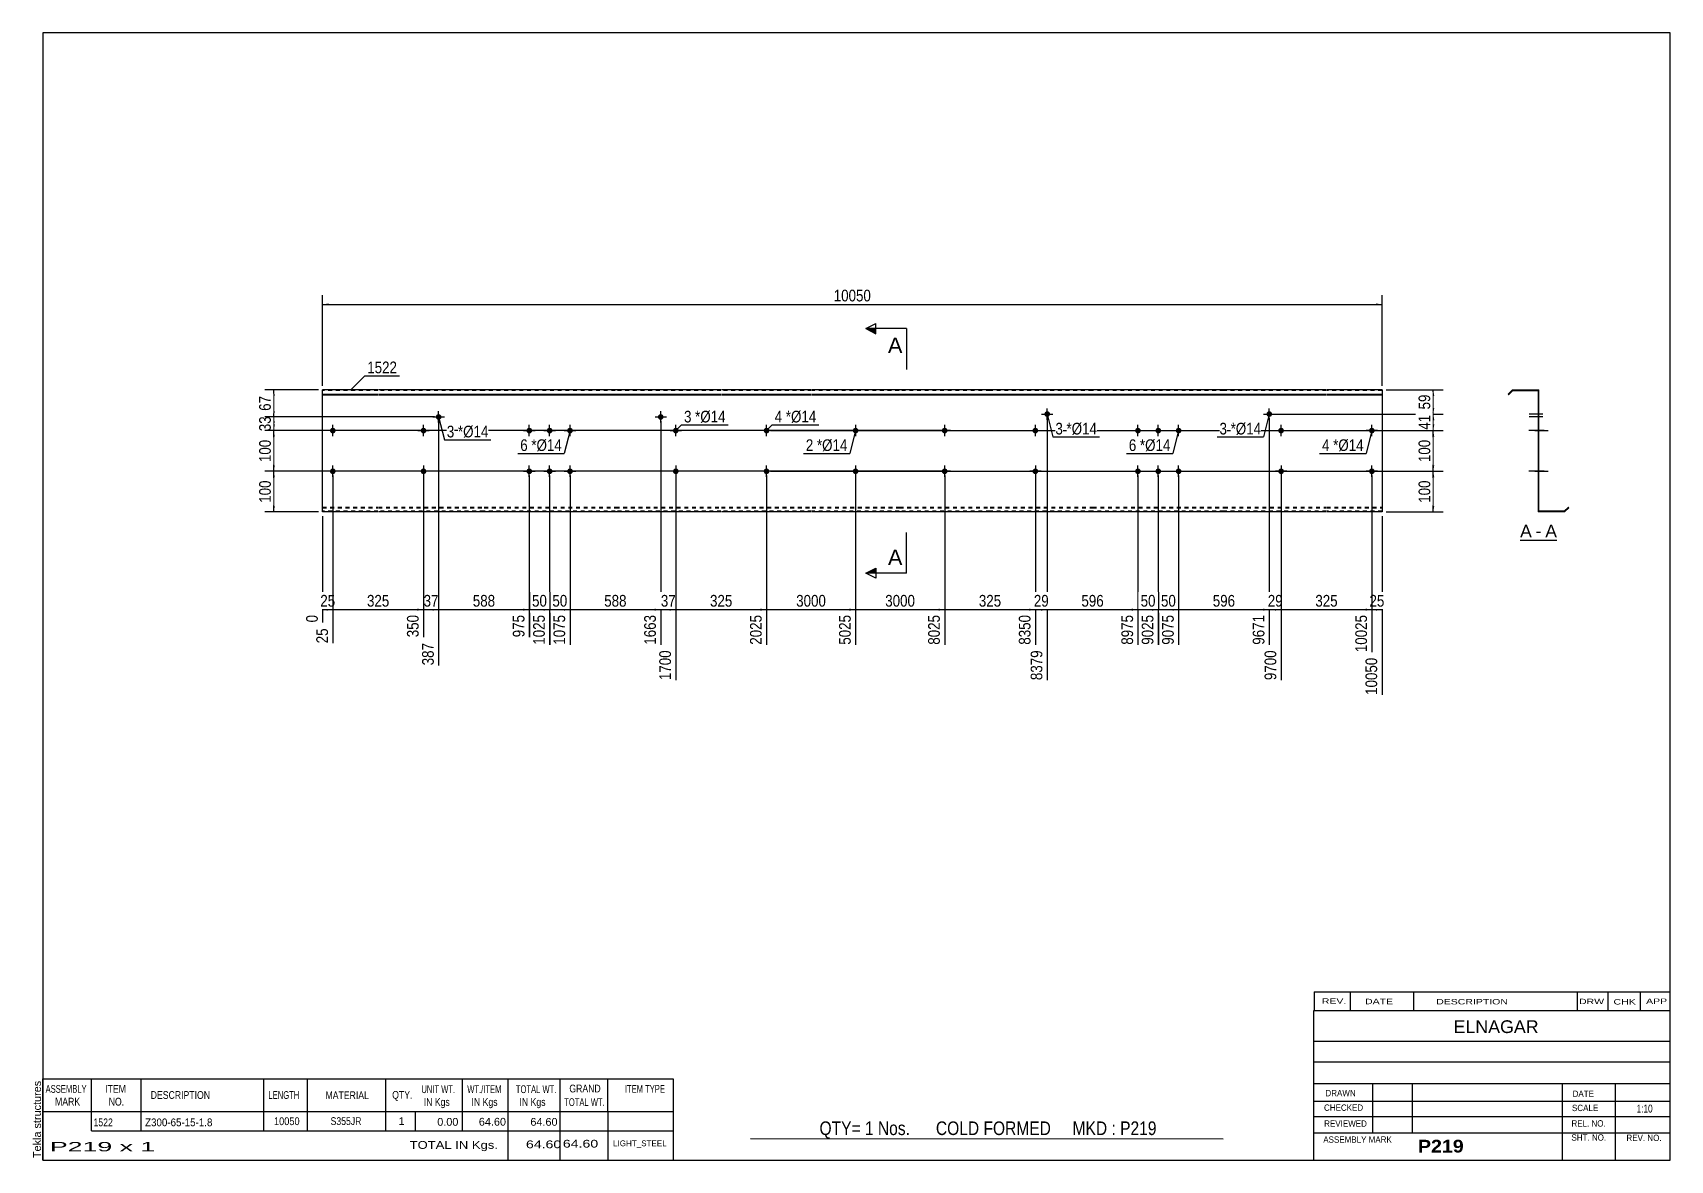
# Model space of a CAD drawing. Header units: millimetres. Extents: x -71 to 331, y -174 to 103.
import ezdxf

# ---------------------------------------------------------------- set-up
doc = ezdxf.new("R2010")
doc.units = ezdxf.units.MM
doc.linetypes.add('DXK_LINE_DOT1', pattern=[1.8814, 0.9407, -0.9407])
doc.styles.add('Arial', font='ARIAL.TTF', dxfattribs={"height": 0.2})
doc.styles.add('Arial Bold', font='ARIALBD.TTF', dxfattribs={"height": 0.2})
doc.styles.add('Arial Narrow', font='ARIALN.TTF', dxfattribs={"height": 0.2})

# ---------------------------------------------------------------- blocks, each defined once
blk = doc.blocks.new('Unknown-627191591-2133')
at = {"color": 5, "linetype": 'Continuous'}
for p, q in [((331.25, 102.75), (-68.75, 102.75)), ((-68.75, 102.75), (-68.75, -174.25)), ((331.25, -174.25), (331.25, 102.75)), ((-68.75, -174.25), (331.25, -174.25))]:
    blk.add_line(p, q, dxfattribs=at)
at = {"color": 174, "linetype": 'Continuous', "style": 'Arial'}
blk.add_text('Tekla structures', height=1.9102, rotation=90, dxfattribs=at).set_placement((-69.25, -173.75))
blk = doc.blocks.new('Unknown-627191591-12 - 1243')
at = {"color": 7, "linetype": 'Continuous'}
blk.add_line((294.36, -21.95), (303.39, -21.95), dxfattribs=at)
at = {"color": 0, "linetype": 'Continuous'}
blk.add_wipeout([(297.2, -21.2), (297.2, -18), (294.36, -18), (294.36, -21.2)], dxfattribs=at)
blk.add_wipeout([(299.58, -21.2), (299.58, -18), (298.16, -18), (298.16, -21.2)], dxfattribs=at)
at = {"color": 96, "linetype": 'Continuous', "style": 'Arial'}
blk.add_text('A', height=3.06, dxfattribs=at).set_placement((294.36, -21.2))
at = {"color": 0, "linetype": 'Continuous'}
blk.add_wipeout([(303.39, -21.2), (303.39, -18), (300.54, -18), (300.54, -21.2)], dxfattribs=at)
at = {"color": 96, "linetype": 'Continuous', "style": 'Arial'}
for s, p in [('-', (298.16, -21.2)), ('A', (300.54, -21.2))]:
    blk.add_text(s, height=3.06, dxfattribs=at).set_placement(p)
blk = doc.blocks.new('Bolt-627191591-1223 - 1203')
at = {"linetype": 'Continuous'}
for points in [[(50.1, 5, -1), (51.5, 5, -1)], [(55.1, 5, -1), (56.5, 5, -1)], [(60.1, 5, -1), (61.5, 5, -1)], [(50.1, -5, -1), (51.5, -5, -1)], [(55.1, -5, -1), (56.5, -5, -1)], [(60.1, -5, -1), (61.5, -5, -1)]]:
    blk.add_hatch(color=3, dxfattribs=at).paths.add_polyline_path(points)
at = {"color": 3, "linetype": 'Continuous'}
for p, q in [((49.4, 5), (52.2, 5)), ((50.8, 3.6), (50.8, 6.4)), ((54.4, 5), (57.2, 5)), ((55.8, 3.6), (55.8, 6.4)), ((59.4, 5), (62.2, 5)), ((60.8, 3.6), (60.8, 6.4)), ((50.8, -6.4), (50.8, -3.6)), ((55.8, -6.4), (55.8, -3.6)), ((60.8, -6.4), (60.8, -3.6)), ((49.4, -5), (52.2, -5)), ((54.4, -5), (57.2, -5)), ((59.4, -5), (62.2, -5))]:
    blk.add_line(p, q, dxfattribs=at)
blk = doc.blocks.new('Part-627191591-1218 - 1203')
at = {"color": 2, "linetype": 'Continuous'}
for p, q in [((0, -15), (0, 15)), ((13.6, 15), (0, 15)), ((0, 13.94), (13.6, 13.94)), ((0, 13.81), (13.6, 13.81)), ((39.61, 15), (13.7, 15)), ((13.7, 13.94), (39.61, 13.94)), ((13.7, 13.81), (39.61, 13.81)), ((71.9, 15), (39.71, 15)), ((39.71, 13.94), (71.9, 13.94)), ((39.71, 13.81), (71.9, 13.81)), ((97.91, 15), (72, 15)), ((72, 13.94), (97.91, 13.94)), ((72, 13.81), (97.91, 13.81)), ((120.2, 15), (98.01, 15)), ((98.01, 13.94), (120.2, 13.94)), ((98.01, 13.81), (120.2, 13.81)), ((141.7, 15), (120.3, 15)), ((120.3, 13.94), (141.7, 13.94)), ((120.3, 13.81), (141.7, 13.81)), ((164, 15), (141.8, 15)), ((141.8, 13.94), (164, 13.94)), ((141.8, 13.81), (164, 13.81)), ((189.2, 15), (164.1, 15)), ((164.1, 13.94), (189.2, 13.94)), ((164.1, 13.81), (189.2, 13.81)), ((221.5, 15), (189.3, 15)), ((189.3, 13.94), (221.5, 13.94)), ((189.3, 13.81), (221.5, 13.81)), ((246.7, 15), (221.6, 15)), ((221.6, 13.94), (246.7, 13.94)), ((221.6, 13.81), (246.7, 13.81)), ((260.4, 15), (246.8, 15)), ((246.8, 13.94), (260.4, 13.94)), ((246.8, 13.81), (260.4, 13.81)), ((260.4, 15), (260.4, 13.94)), ((260.4, 13.94), (260.4, -15)), ((13.6, -15), (0, -15)), ((39.61, -15), (13.7, -15)), ((71.9, -15), (39.71, -15)), ((97.91, -15), (72, -15)), ((120.2, -15), (98.01, -15)), ((141.7, -15), (120.3, -15)), ((164, -15), (141.8, -15)), ((189.2, -15), (164.1, -15)), ((221.5, -15), (189.3, -15)), ((246.7, -15), (221.6, -15)), ((260.4, -15), (246.8, -15))]:
    blk.add_line(p, q, dxfattribs=at)
at = {"color": 7, "linetype": 'DXK_LINE_DOT1'}
for p, q in [((13.6, 14.82), (0, 14.82)), ((39.61, 14.82), (13.7, 14.82)), ((71.9, 14.82), (39.71, 14.82)), ((97.91, 14.82), (72, 14.82)), ((120.2, 14.82), (98.01, 14.82)), ((141.7, 14.82), (120.3, 14.82)), ((164, 14.82), (141.8, 14.82)), ((189.2, 14.82), (164.1, 14.82)), ((221.5, 14.82), (189.3, 14.82)), ((246.7, 14.82), (221.6, 14.82)), ((260.4, 14.82), (246.8, 14.82)), ((0, -13.81), (13.6, -13.81)), ((0, -13.94), (13.6, -13.94)), ((13.6, -14.82), (0, -14.82)), ((13.7, -13.81), (39.61, -13.81)), ((13.7, -13.94), (39.61, -13.94)), ((39.61, -14.82), (13.7, -14.82)), ((39.71, -13.81), (71.9, -13.81)), ((39.71, -13.94), (71.9, -13.94)), ((71.9, -14.82), (39.71, -14.82)), ((72, -13.81), (97.91, -13.81)), ((72, -13.94), (97.91, -13.94)), ((97.91, -14.82), (72, -14.82)), ((98.01, -13.81), (120.2, -13.81)), ((98.01, -13.94), (120.2, -13.94)), ((120.2, -14.82), (98.01, -14.82)), ((120.3, -13.81), (141.7, -13.81)), ((120.3, -13.94), (141.7, -13.94)), ((141.7, -14.82), (120.3, -14.82)), ((141.8, -13.81), (164, -13.81)), ((141.8, -13.94), (164, -13.94)), ((164, -14.82), (141.8, -14.82)), ((164.1, -13.81), (189.2, -13.81)), ((164.1, -13.94), (189.2, -13.94)), ((189.2, -14.82), (164.1, -14.82)), ((189.3, -13.81), (221.5, -13.81)), ((189.3, -13.94), (221.5, -13.94)), ((221.5, -14.82), (189.3, -14.82)), ((221.6, -13.81), (246.7, -13.81)), ((221.6, -13.94), (246.7, -13.94)), ((246.7, -14.82), (221.6, -14.82)), ((246.8, -13.81), (260.4, -13.81)), ((246.8, -13.94), (260.4, -13.94)), ((260.4, -14.82), (246.8, -14.82))]:
    blk.add_line(p, q, dxfattribs=at)
blk = doc.blocks.new('Bolt-627191591-1219 - 1203')
at = {"linetype": 'Continuous'}
blk.add_hatch(color=3, dxfattribs=at).paths.add_polyline_path([(177.4, 9.06, -1), (178.8, 9.06, -1)])
at = {"color": 3, "linetype": 'Continuous'}
for p, q in [((176.7, 9.06), (179.5, 9.06)), ((178.1, 7.66), (178.1, 10.46))]:
    blk.add_line(p, q, dxfattribs=at)
blk = doc.blocks.new('Bolt-627191591-1220 - 1203')
at = {"linetype": 'Continuous'}
blk.add_hatch(color=3, dxfattribs=at).paths.add_polyline_path([(231.99, 9.06, -1), (233.39, 9.06, -1)])
at = {"color": 3, "linetype": 'Continuous'}
for p, q in [((231.29, 9.06), (234.09, 9.06)), ((232.69, 7.66), (232.69, 10.46))]:
    blk.add_line(p, q, dxfattribs=at)
blk = doc.blocks.new('Bolt-627191591-1221 - 1203')
at = {"linetype": 'Continuous'}
for points in [[(199.7, 5, -1), (201.1, 5, -1)], [(204.7, 5, -1), (206.1, 5, -1)], [(209.7, 5, -1), (211.1, 5, -1)], [(199.7, -5, -1), (201.1, -5, -1)], [(204.7, -5, -1), (206.1, -5, -1)], [(209.7, -5, -1), (211.1, -5, -1)]]:
    blk.add_hatch(color=3, dxfattribs=at).paths.add_polyline_path(points)
at = {"color": 3, "linetype": 'Continuous'}
for p, q in [((199, 5), (201.8, 5)), ((200.4, 3.6), (200.4, 6.4)), ((204, 5), (206.8, 5)), ((205.4, 3.6), (205.4, 6.4)), ((209, 5), (211.8, 5)), ((210.4, 3.6), (210.4, 6.4)), ((200.4, -6.4), (200.4, -3.6)), ((205.4, -6.4), (205.4, -3.6)), ((210.4, -6.4), (210.4, -3.6)), ((199, -5), (201.8, -5)), ((204, -5), (206.8, -5)), ((209, -5), (211.8, -5))]:
    blk.add_line(p, q, dxfattribs=at)
blk = doc.blocks.new('Bolt-627191591-1222 - 1203')
at = {"linetype": 'Continuous'}
blk.add_hatch(color=3, dxfattribs=at).paths.add_polyline_path([(175.89, -5, -1), (174.49, -5, -1)])
at = {"color": 3, "linetype": 'Continuous'}
for p, q in [((175.19, -3.6), (175.19, -6.4)), ((176.59, -5), (173.79, -5))]:
    blk.add_line(p, q, dxfattribs=at)
blk = doc.blocks.new('Bolt-627191591-1224 - 1203')
at = {"linetype": 'Continuous'}
blk.add_hatch(color=3, dxfattribs=at).paths.add_polyline_path([(27.81, 8.35, -1), (29.21, 8.35, -1)])
at = {"color": 3, "linetype": 'Continuous'}
for p, q in [((27.11, 8.35), (29.91, 8.35)), ((28.51, 6.95), (28.51, 9.75))]:
    blk.add_line(p, q, dxfattribs=at)
blk = doc.blocks.new('Bolt-627191591-1225 - 1203')
at = {"linetype": 'Continuous'}
blk.add_hatch(color=3, dxfattribs=at).paths.add_polyline_path([(82.4, 8.35, -1), (83.8, 8.35, -1)])
at = {"color": 3, "linetype": 'Continuous'}
for p, q in [((81.7, 8.35), (84.5, 8.35)), ((83.1, 6.95), (83.1, 9.75))]:
    blk.add_line(p, q, dxfattribs=at)
blk = doc.blocks.new('Bolt-627191591-1226 - 1203')
at = {"linetype": 'Continuous'}
blk.add_hatch(color=3, dxfattribs=at).paths.add_polyline_path([(25.49, -5, -1), (24.09, -5, -1)])
at = {"color": 3, "linetype": 'Continuous'}
for p, q in [((24.79, -3.6), (24.79, -6.4)), ((26.19, -5), (23.39, -5))]:
    blk.add_line(p, q, dxfattribs=at)
blk = doc.blocks.new('Bolt-627191591-1227 - 1203')
at = {"linetype": 'Continuous'}
blk.add_hatch(color=3, dxfattribs=at).paths.add_polyline_path([(24.09, 5, -1), (25.49, 5, -1)])
at = {"color": 3, "linetype": 'Continuous'}
for p, q in [((23.39, 5), (26.19, 5)), ((24.79, 3.6), (24.79, 6.4))]:
    blk.add_line(p, q, dxfattribs=at)
blk = doc.blocks.new('Bolt-627191591-1228 - 1203')
at = {"linetype": 'Continuous'}
for points in [[(131.7, 5, -1), (130.3, 5, -1)], [(131.7, -5, -1), (130.3, -5, -1)]]:
    blk.add_hatch(color=3, dxfattribs=at).paths.add_polyline_path(points)
at = {"color": 3, "linetype": 'Continuous'}
for p, q in [((132.4, 5), (129.6, 5)), ((131, 6.4), (131, 3.6)), ((131, -3.6), (131, -6.4)), ((132.4, -5), (129.6, -5))]:
    blk.add_line(p, q, dxfattribs=at)
blk = doc.blocks.new('Bolt-627191591-1229 - 1203')
at = {"linetype": 'Continuous'}
blk.add_hatch(color=3, dxfattribs=at).paths.add_polyline_path([(174.49, 5, -1), (175.89, 5, -1)])
at = {"color": 3, "linetype": 'Continuous'}
for p, q in [((173.79, 5), (176.59, 5)), ((175.19, 3.6), (175.19, 6.4))]:
    blk.add_line(p, q, dxfattribs=at)
blk = doc.blocks.new('Bolt-627191591-1230 - 1203')
at = {"linetype": 'Continuous'}
blk.add_hatch(color=3, dxfattribs=at).paths.add_polyline_path([(86.11, 5, -1), (87.51, 5, -1)])
at = {"color": 3, "linetype": 'Continuous'}
for p, q in [((85.41, 5), (88.21, 5)), ((86.81, 3.6), (86.81, 6.4))]:
    blk.add_line(p, q, dxfattribs=at)
blk = doc.blocks.new('Bolt-627191591-1231 - 1203')
at = {"linetype": 'Continuous'}
blk.add_hatch(color=3, dxfattribs=at).paths.add_polyline_path([(87.51, -5, -1), (86.11, -5, -1)])
at = {"color": 3, "linetype": 'Continuous'}
for p, q in [((86.81, -3.6), (86.81, -6.4)), ((88.21, -5), (85.41, -5))]:
    blk.add_line(p, q, dxfattribs=at)
blk = doc.blocks.new('Bolt-627191591-1232 - 1203')
at = {"linetype": 'Continuous'}
for points in [[(1.8, 5, -1), (3.2, 5, -1)], [(108.41, 5, -1), (109.81, 5, -1)]]:
    blk.add_hatch(color=3, dxfattribs=at).paths.add_polyline_path(points)
at = {"color": 3, "linetype": 'Continuous'}
for p, q in [((3.9, 5), (1.1, 5)), ((2.5, 3.6), (2.5, 6.4)), ((110.51, 5), (107.71, 5)), ((109.11, 3.6), (109.11, 6.4))]:
    blk.add_line(p, q, dxfattribs=at)
blk = doc.blocks.new('Bolt-627191591-1233 - 1203')
at = {"linetype": 'Continuous'}
for points in [[(1.8, -5, -1), (3.2, -5, -1)], [(108.41, -5, -1), (109.81, -5, -1)]]:
    blk.add_hatch(color=3, dxfattribs=at).paths.add_polyline_path(points)
at = {"color": 3, "linetype": 'Continuous'}
for p, q in [((2.5, -6.4), (2.5, -3.6)), ((109.11, -6.4), (109.11, -3.6)), ((3.9, -5), (1.1, -5)), ((110.51, -5), (107.71, -5))]:
    blk.add_line(p, q, dxfattribs=at)
blk = doc.blocks.new('Bolt-627191591-1234 - 1203')
at = {"linetype": 'Continuous'}
blk.add_hatch(color=3, dxfattribs=at).paths.add_polyline_path([(234.9, 5, -1), (236.3, 5, -1)])
at = {"color": 3, "linetype": 'Continuous'}
for p, q in [((234.2, 5), (237, 5)), ((235.6, 3.6), (235.6, 6.4))]:
    blk.add_line(p, q, dxfattribs=at)
blk = doc.blocks.new('Bolt-627191591-1235 - 1203')
at = {"linetype": 'Continuous'}
blk.add_hatch(color=3, dxfattribs=at).paths.add_polyline_path([(236.3, -5, -1), (234.9, -5, -1)])
at = {"color": 3, "linetype": 'Continuous'}
for p, q in [((235.6, -3.6), (235.6, -6.4)), ((237, -5), (234.2, -5))]:
    blk.add_line(p, q, dxfattribs=at)
blk = doc.blocks.new('Bolt-627191591-1236 - 1203')
at = {"linetype": 'Continuous'}
for points in [[(152.2, 5, -1), (153.6, 5, -1)], [(257.2, 5, -1), (258.6, 5, -1)]]:
    blk.add_hatch(color=3, dxfattribs=at).paths.add_polyline_path(points)
at = {"color": 3, "linetype": 'Continuous'}
for p, q in [((154.3, 5), (151.5, 5)), ((152.9, 3.6), (152.9, 6.4)), ((259.3, 5), (256.5, 5)), ((257.9, 3.6), (257.9, 6.4))]:
    blk.add_line(p, q, dxfattribs=at)
blk = doc.blocks.new('Bolt-627191591-1237 - 1203')
at = {"linetype": 'Continuous'}
for points in [[(152.2, -5, -1), (153.6, -5, -1)], [(257.2, -5, -1), (258.6, -5, -1)]]:
    blk.add_hatch(color=3, dxfattribs=at).paths.add_polyline_path(points)
at = {"color": 3, "linetype": 'Continuous'}
for p, q in [((152.9, -6.4), (152.9, -3.6)), ((257.9, -6.4), (257.9, -3.6)), ((154.3, -5), (151.5, -5)), ((259.3, -5), (256.5, -5))]:
    blk.add_line(p, q, dxfattribs=at)
blk = doc.blocks.new('Bolt-627191591-1248 - 1243')
at = {"linetype": 'Continuous'}
for points in [[(298.78, 5.7), (298.78, 4.3), (298.96, 4.3), (298.96, 5.7)], [(298.78, 5.7), (298.78, 4.3), (298.96, 4.3), (298.96, 5.7)], [(298.78, 5.7), (298.78, 4.3), (298.96, 4.3), (298.96, 5.7)], [(298.78, -4.3), (298.78, -5.7), (298.96, -5.7), (298.96, -4.3)], [(298.78, -4.3), (298.78, -5.7), (298.96, -5.7), (298.96, -4.3)], [(298.78, -4.3), (298.78, -5.7), (298.96, -5.7), (298.96, -4.3)]]:
    blk.add_hatch(color=3, dxfattribs=at).paths.add_polyline_path(points)
at = {"color": 3, "linetype": 'Continuous'}
for p, q in [((300.26, 5), (296.46, 5)), ((300.26, 5), (296.46, 5)), ((300.26, 5), (296.46, 5)), ((298.96, 5.7), (298.78, 5.7)), ((298.96, 5.7), (298.78, 5.7)), ((298.96, 5.7), (298.78, 5.7)), ((298.96, 4.3), (298.78, 4.3)), ((298.96, 4.3), (298.78, 4.3)), ((298.96, 4.3), (298.78, 4.3)), ((300.26, -5), (296.46, -5)), ((300.26, -5), (296.46, -5)), ((300.26, -5), (296.46, -5)), ((298.96, -4.3), (298.78, -4.3)), ((298.96, -4.3), (298.78, -4.3)), ((298.96, -4.3), (298.78, -4.3)), ((298.96, -5.7), (298.78, -5.7)), ((298.96, -5.7), (298.78, -5.7)), ((298.96, -5.7), (298.78, -5.7))]:
    blk.add_line(p, q, dxfattribs=at)
blk = doc.blocks.new('Bolt-627191591-1264 - 1243')
at = {"linetype": 'Continuous'}
blk.add_hatch(color=3, dxfattribs=at).paths.add_polyline_path([(298.78, -4.3), (298.78, -5.7), (298.96, -5.7), (298.96, -4.3)])
blk.add_hatch(color=3, dxfattribs=at).paths.add_polyline_path([(298.78, -4.3), (298.78, -5.7), (298.96, -5.7), (298.96, -4.3)])
at = {"color": 3, "linetype": 'Continuous'}
for p, q in [((297.98, -5), (301.28, -5)), ((297.98, -5), (301.28, -5)), ((298.78, -4.3), (298.96, -4.3)), ((298.78, -4.3), (298.96, -4.3)), ((298.78, -5.7), (298.96, -5.7)), ((298.78, -5.7), (298.96, -5.7))]:
    blk.add_line(p, q, dxfattribs=at)
blk = doc.blocks.new('Part-627191591-1245 - 1243')
at = {"color": 2, "linetype": 'Continuous'}
for p, q in [((292.46, 15), (291.4, 13.94)), ((291.4, 13.94), (291.53, 13.81)), ((291.53, 13.81), (292.54, 14.82)), ((292.46, 15), (298.96, 15)), ((292.54, 14.82), (298.78, 14.82)), ((298.78, 14.82), (298.78, -15)), ((298.96, -14.82), (298.96, 15)), ((305.28, -15), (298.78, -15)), ((305.21, -14.82), (298.96, -14.82)), ((306.21, -13.81), (305.21, -14.82)), ((305.28, -15), (306.34, -13.94)), ((306.34, -13.94), (306.21, -13.81))]:
    blk.add_line(p, q, dxfattribs=at)
blk = doc.blocks.new('Bolt-627191591-1246 - 1243')
at = {"linetype": 'Continuous'}
blk.add_hatch(color=3, dxfattribs=at).paths.add_polyline_path([(298.78, 9.76), (298.78, 8.36), (298.96, 8.36), (298.96, 9.76)])
at = {"color": 3, "linetype": 'Continuous'}
for p, q in [((299.91, 9.06), (296.61, 9.06)), ((298.96, 9.76), (298.78, 9.76)), ((298.96, 8.36), (298.78, 8.36))]:
    blk.add_line(p, q, dxfattribs=at)
blk = doc.blocks.new('Bolt-627191591-1247 - 1243')
at = {"linetype": 'Continuous'}
blk.add_hatch(color=3, dxfattribs=at).paths.add_polyline_path([(298.78, 9.76), (298.78, 8.36), (298.96, 8.36), (298.96, 9.76)])
at = {"color": 3, "linetype": 'Continuous'}
for p, q in [((299.91, 9.06), (296.61, 9.06)), ((298.96, 9.76), (298.78, 9.76)), ((298.96, 8.36), (298.78, 8.36))]:
    blk.add_line(p, q, dxfattribs=at)
blk = doc.blocks.new('Bolt-627191591-1249 - 1243')
at = {"linetype": 'Continuous'}
blk.add_hatch(color=3, dxfattribs=at).paths.add_polyline_path([(298.96, -5.7), (298.96, -4.3), (298.78, -4.3), (298.78, -5.7)])
at = {"color": 3, "linetype": 'Continuous'}
for p, q in [((298.96, -4.3), (298.78, -4.3)), ((299.76, -5), (298.78, -5)), ((298.96, -5.7), (298.78, -5.7))]:
    blk.add_line(p, q, dxfattribs=at)
blk = doc.blocks.new('Bolt-627191591-1250 - 1243')
at = {"linetype": 'Continuous'}
for points in [[(298.78, 5.7), (298.78, 4.3), (298.96, 4.3), (298.96, 5.7)], [(298.78, 5.7), (298.78, 4.3), (298.96, 4.3), (298.96, 5.7)], [(298.78, 5.7), (298.78, 4.3), (298.96, 4.3), (298.96, 5.7)], [(298.78, -4.3), (298.78, -5.7), (298.96, -5.7), (298.96, -4.3)], [(298.78, -4.3), (298.78, -5.7), (298.96, -5.7), (298.96, -4.3)], [(298.78, -4.3), (298.78, -5.7), (298.96, -5.7), (298.96, -4.3)]]:
    blk.add_hatch(color=3, dxfattribs=at).paths.add_polyline_path(points)
at = {"color": 3, "linetype": 'Continuous'}
for p, q in [((300.26, 5), (296.46, 5)), ((300.26, 5), (296.46, 5)), ((300.26, 5), (296.46, 5)), ((298.96, 5.7), (298.78, 5.7)), ((298.96, 5.7), (298.78, 5.7)), ((298.96, 5.7), (298.78, 5.7)), ((298.96, 4.3), (298.78, 4.3)), ((298.96, 4.3), (298.78, 4.3)), ((298.96, 4.3), (298.78, 4.3)), ((300.26, -5), (296.46, -5)), ((300.26, -5), (296.46, -5)), ((300.26, -5), (296.46, -5)), ((298.96, -4.3), (298.78, -4.3)), ((298.96, -4.3), (298.78, -4.3)), ((298.96, -4.3), (298.78, -4.3)), ((298.96, -5.7), (298.78, -5.7)), ((298.96, -5.7), (298.78, -5.7)), ((298.96, -5.7), (298.78, -5.7))]:
    blk.add_line(p, q, dxfattribs=at)
blk = doc.blocks.new('Bolt-627191591-1251 - 1243')
at = {"linetype": 'Continuous'}
blk.add_hatch(color=3, dxfattribs=at).paths.add_polyline_path([(298.78, 9.05), (298.78, 7.65), (298.96, 7.65), (298.96, 9.05)])
at = {"color": 3, "linetype": 'Continuous'}
for p, q in [((299.91, 8.35), (296.61, 8.35)), ((298.96, 9.05), (298.78, 9.05)), ((298.96, 7.65), (298.78, 7.65))]:
    blk.add_line(p, q, dxfattribs=at)
blk = doc.blocks.new('Bolt-627191591-1252 - 1243')
at = {"linetype": 'Continuous'}
blk.add_hatch(color=3, dxfattribs=at).paths.add_polyline_path([(298.78, 9.05), (298.78, 7.65), (298.96, 7.65), (298.96, 9.05)])
at = {"color": 3, "linetype": 'Continuous'}
for p, q in [((299.91, 8.35), (296.61, 8.35)), ((298.96, 9.05), (298.78, 9.05)), ((298.96, 7.65), (298.78, 7.65))]:
    blk.add_line(p, q, dxfattribs=at)
blk = doc.blocks.new('Bolt-627191591-1253 - 1243')
at = {"linetype": 'Continuous'}
blk.add_hatch(color=3, dxfattribs=at).paths.add_polyline_path([(298.96, -5.7), (298.96, -4.3), (298.78, -4.3), (298.78, -5.7)])
at = {"color": 3, "linetype": 'Continuous'}
for p, q in [((298.96, -4.3), (298.78, -4.3)), ((299.76, -5), (298.78, -5)), ((298.96, -5.7), (298.78, -5.7))]:
    blk.add_line(p, q, dxfattribs=at)
blk = doc.blocks.new('Bolt-627191591-1254 - 1243')
at = {"linetype": 'Continuous'}
blk.add_hatch(color=3, dxfattribs=at).paths.add_polyline_path([(298.78, 5.7), (298.78, 4.3), (298.96, 4.3), (298.96, 5.7)])
at = {"color": 3, "linetype": 'Continuous'}
for p, q in [((299.91, 5), (296.61, 5)), ((298.96, 5.7), (298.78, 5.7)), ((298.96, 4.3), (298.78, 4.3))]:
    blk.add_line(p, q, dxfattribs=at)
blk = doc.blocks.new('Bolt-627191591-1255 - 1243')
at = {"linetype": 'Continuous'}
for points in [[(298.96, 4.3), (298.96, 5.7), (298.78, 5.7), (298.78, 4.3)], [(298.96, -5.7), (298.96, -4.3), (298.78, -4.3), (298.78, -5.7)]]:
    blk.add_hatch(color=3, dxfattribs=at).paths.add_polyline_path(points)
at = {"color": 3, "linetype": 'Continuous'}
for p, q in [((298.96, 5), (296.78, 5)), ((298.96, 5.7), (298.78, 5.7)), ((298.96, 4.3), (298.78, 4.3)), ((298.96, -5), (296.78, -5)), ((298.96, -4.3), (298.78, -4.3)), ((298.96, -5.7), (298.78, -5.7))]:
    blk.add_line(p, q, dxfattribs=at)
blk = doc.blocks.new('Bolt-627191591-1256 - 1243')
at = {"linetype": 'Continuous'}
blk.add_hatch(color=3, dxfattribs=at).paths.add_polyline_path([(298.78, 5.7), (298.78, 4.3), (298.96, 4.3), (298.96, 5.7)])
at = {"color": 3, "linetype": 'Continuous'}
for p, q in [((299.91, 5), (296.61, 5)), ((298.96, 5.7), (298.78, 5.7)), ((298.96, 4.3), (298.78, 4.3))]:
    blk.add_line(p, q, dxfattribs=at)
blk = doc.blocks.new('Bolt-627191591-1257 - 1243')
at = {"linetype": 'Continuous'}
blk.add_hatch(color=3, dxfattribs=at).paths.add_polyline_path([(298.78, 5.7), (298.78, 4.3), (298.96, 4.3), (298.96, 5.7)])
at = {"color": 3, "linetype": 'Continuous'}
for p, q in [((299.91, 5), (296.61, 5)), ((298.96, 5.7), (298.78, 5.7)), ((298.96, 4.3), (298.78, 4.3))]:
    blk.add_line(p, q, dxfattribs=at)
blk = doc.blocks.new('Bolt-627191591-1258 - 1243')
at = {"linetype": 'Continuous'}
blk.add_hatch(color=3, dxfattribs=at).paths.add_polyline_path([(298.96, -5.7), (298.96, -4.3), (298.78, -4.3), (298.78, -5.7)])
at = {"color": 3, "linetype": 'Continuous'}
for p, q in [((298.96, -4.3), (298.78, -4.3)), ((299.76, -5), (298.78, -5)), ((298.96, -5.7), (298.78, -5.7))]:
    blk.add_line(p, q, dxfattribs=at)
blk = doc.blocks.new('Bolt-627191591-1259 - 1243')
at = {"linetype": 'Continuous'}
blk.add_hatch(color=3, dxfattribs=at).paths.add_polyline_path([(298.78, 5.7), (298.78, 4.3), (298.96, 4.3), (298.96, 5.7)])
blk.add_hatch(color=3, dxfattribs=at).paths.add_polyline_path([(298.78, 5.7), (298.78, 4.3), (298.96, 4.3), (298.96, 5.7)])
at = {"color": 3, "linetype": 'Continuous'}
for p, q in [((297.98, 5), (301.28, 5)), ((297.98, 5), (301.28, 5)), ((298.78, 5.7), (298.96, 5.7)), ((298.78, 5.7), (298.96, 5.7)), ((298.78, 4.3), (298.96, 4.3)), ((298.78, 4.3), (298.96, 4.3))]:
    blk.add_line(p, q, dxfattribs=at)
blk = doc.blocks.new('Bolt-627191591-1260 - 1243')
at = {"linetype": 'Continuous'}
blk.add_hatch(color=3, dxfattribs=at).paths.add_polyline_path([(298.78, -4.3), (298.78, -5.7), (298.96, -5.7), (298.96, -4.3)])
blk.add_hatch(color=3, dxfattribs=at).paths.add_polyline_path([(298.78, -4.3), (298.78, -5.7), (298.96, -5.7), (298.96, -4.3)])
at = {"color": 3, "linetype": 'Continuous'}
for p, q in [((297.98, -5), (301.28, -5)), ((297.98, -5), (301.28, -5)), ((298.78, -4.3), (298.96, -4.3)), ((298.78, -4.3), (298.96, -4.3)), ((298.78, -5.7), (298.96, -5.7)), ((298.78, -5.7), (298.96, -5.7))]:
    blk.add_line(p, q, dxfattribs=at)
blk = doc.blocks.new('Bolt-627191591-1261 - 1243')
at = {"linetype": 'Continuous'}
blk.add_hatch(color=3, dxfattribs=at).paths.add_polyline_path([(298.78, 5.7), (298.78, 4.3), (298.96, 4.3), (298.96, 5.7)])
at = {"color": 3, "linetype": 'Continuous'}
for p, q in [((299.91, 5), (296.61, 5)), ((298.96, 5.7), (298.78, 5.7)), ((298.96, 4.3), (298.78, 4.3))]:
    blk.add_line(p, q, dxfattribs=at)
blk = doc.blocks.new('Bolt-627191591-1262 - 1243')
at = {"linetype": 'Continuous'}
blk.add_hatch(color=3, dxfattribs=at).paths.add_polyline_path([(298.96, -5.7), (298.96, -4.3), (298.78, -4.3), (298.78, -5.7)])
at = {"color": 3, "linetype": 'Continuous'}
for p, q in [((298.96, -4.3), (298.78, -4.3)), ((299.76, -5), (298.78, -5)), ((298.96, -5.7), (298.78, -5.7))]:
    blk.add_line(p, q, dxfattribs=at)
blk = doc.blocks.new('Bolt-627191591-1263 - 1243')
at = {"linetype": 'Continuous'}
blk.add_hatch(color=3, dxfattribs=at).paths.add_polyline_path([(298.78, 5.7), (298.78, 4.3), (298.96, 4.3), (298.96, 5.7)])
blk.add_hatch(color=3, dxfattribs=at).paths.add_polyline_path([(298.78, 5.7), (298.78, 4.3), (298.96, 4.3), (298.96, 5.7)])
at = {"color": 3, "linetype": 'Continuous'}
for p, q in [((297.98, 5), (301.28, 5)), ((297.98, 5), (301.28, 5)), ((298.78, 5.7), (298.96, 5.7)), ((298.78, 5.7), (298.96, 5.7)), ((298.78, 4.3), (298.96, 4.3)), ((298.78, 4.3), (298.96, 4.3))]:
    blk.add_line(p, q, dxfattribs=at)
blk = doc.blocks.new('StraightDimension-627191591-1400 - 1203')
at = {"linetype": 'Continuous'}
for points in [[(-12.25, 6.85), (-12, 8.35), (-11.75, 6.85)], [(-11.75, 6.5), (-12, 5), (-12.25, 6.5)]]:
    blk.add_hatch(color=7, dxfattribs=at).paths.add_polyline_path(points)
at = {"color": 7, "linetype": 'Continuous'}
for p, q in [((27.51, 8.35), (-14.25, 8.35)), ((-12, 5), (-12, 8.35)), ((151.9, 5), (-14.25, 5))]:
    blk.add_line(p, q, dxfattribs=at)
at = {"color": 0}
blk.add_wipeout([(-12.15, 9.1), (-16.35, 9.1), (-16.35, 4.25), (-12.15, 4.25)], dxfattribs=at)
at = {"color": 3, "style": 'Arial Narrow'}
blk.add_text('33', height=2.863, rotation=90.0002, dxfattribs=at).set_placement((-12.75, 4.85))
blk = doc.blocks.new('StraightDimension-627191591-1289 - 1203')
at = {"linetype": 'Continuous'}
blk.add_hatch(color=7, dxfattribs=at).paths.add_polyline_path([(151.4, -38.75), (152.9, -39), (151.4, -39.25)])
at = {"color": 7, "linetype": 'Continuous'}
for p, q in [((131, -6), (131, -47.61)), ((152.9, -6), (152.9, -47.61)), ((131, -39), (152.9, -39))]:
    blk.add_line(p, q, dxfattribs=at)
at = {"color": 0}
blk.add_wipeout([(146.21, -38.85), (146.21, -34.65), (137.69, -34.65), (137.69, -38.85)], dxfattribs=at)
at = {"color": 3, "style": 'Arial Narrow'}
blk.add_text('3000', height=2.863, dxfattribs=at).set_placement((138.29, -38.25))
at = {"color": 0, "linetype": 'Continuous'}
blk.add_wipeout([(152.3, -39.7), (148.1, -39.7), (148.1, -48.21), (152.3, -48.21)], dxfattribs=at)
at = {"color": 3, "linetype": 'Continuous', "style": 'Arial Narrow'}
blk.add_text('8025', height=2.863, rotation=90.0002, dxfattribs=at).set_placement((151.7, -47.61))
blk = doc.blocks.new('StraightDimension-627191591-1284 - 1203')
at = {"linetype": 'Continuous'}
blk.add_hatch(color=7, dxfattribs=at).paths.add_polyline_path([(208.9, -38.75), (210.4, -39), (208.9, -39.25)])
at = {"color": 7, "linetype": 'Continuous'}
for p, q in [((205.4, -6), (205.4, -47.61)), ((210.4, -6), (210.4, -47.61)), ((205.4, -39), (210.4, -39))]:
    blk.add_line(p, q, dxfattribs=at)
at = {"color": 0}
blk.add_wipeout([(210.33, -38.85), (210.33, -34.65), (205.47, -34.65), (205.47, -38.85)], dxfattribs=at)
at = {"color": 0, "linetype": 'Continuous'}
blk.add_wipeout([(209.8, -39.7), (205.6, -39.7), (205.6, -48.21), (209.8, -48.21)], dxfattribs=at)
at = {"color": 3, "style": 'Arial Narrow'}
blk.add_text('50', height=2.863, dxfattribs=at).set_placement((206.07, -38.25))
at = {"color": 3, "linetype": 'Continuous', "style": 'Arial Narrow'}
blk.add_text('9075', height=2.863, rotation=90.0002, dxfattribs=at).set_placement((209.2, -47.61))
blk = doc.blocks.new('StraightDimension-627191591-1283 - 1203')
at = {"linetype": 'Continuous'}
blk.add_hatch(color=7, dxfattribs=at).paths.add_polyline_path([(231.19, -38.75), (232.69, -39), (231.19, -39.25)])
at = {"color": 7, "linetype": 'Continuous'}
for p, q in [((232.69, 8.06), (232.69, -47.61)), ((210.4, -6), (210.4, -47.61)), ((210.4, -39), (232.69, -39))]:
    blk.add_line(p, q, dxfattribs=at)
at = {"color": 0}
blk.add_wipeout([(224.89, -38.85), (224.89, -34.65), (218.2, -34.65), (218.2, -38.85)], dxfattribs=at)
at = {"color": 0, "linetype": 'Continuous'}
blk.add_wipeout([(232.09, -39.7), (227.89, -39.7), (227.89, -48.21), (232.09, -48.21)], dxfattribs=at)
at = {"color": 3, "style": 'Arial Narrow'}
blk.add_text('596', height=2.863, dxfattribs=at).set_placement((218.8, -38.25))
at = {"color": 3, "linetype": 'Continuous', "style": 'Arial Narrow'}
blk.add_text('9671', height=2.863, rotation=90.0002, dxfattribs=at).set_placement((231.49, -47.61))
blk = doc.blocks.new('StraightDimension-627191591-1293 - 1203')
at = {"linetype": 'Continuous'}
blk.add_hatch(color=7, dxfattribs=at).paths.add_polyline_path([(81.6, -38.75), (83.1, -39), (81.6, -39.25)])
at = {"color": 7, "linetype": 'Continuous'}
for p, q in [((83.1, 7.35), (83.1, -47.61)), ((60.8, -6), (60.8, -47.61)), ((60.8, -39), (83.1, -39))]:
    blk.add_line(p, q, dxfattribs=at)
at = {"color": 0}
blk.add_wipeout([(75.29, -38.85), (75.29, -34.65), (68.61, -34.65), (68.61, -38.85)], dxfattribs=at)
at = {"color": 0, "linetype": 'Continuous'}
blk.add_wipeout([(82.5, -39.7), (78.3, -39.7), (78.3, -48.21), (82.5, -48.21)], dxfattribs=at)
at = {"color": 3, "style": 'Arial Narrow'}
blk.add_text('588', height=2.863, dxfattribs=at).set_placement((69.21, -38.25))
at = {"color": 3, "linetype": 'Continuous', "style": 'Arial Narrow'}
blk.add_text('1663', height=2.863, rotation=90.0002, dxfattribs=at).set_placement((81.9, -47.61))
blk = doc.blocks.new('StraightDimension-627191591-1282 - 1203')
at = {"linetype": 'Continuous'}
blk.add_hatch(color=7, dxfattribs=at).paths.add_polyline_path([(234.1, -38.75), (235.6, -39), (234.1, -39.25)])
at = {"color": 7, "linetype": 'Continuous'}
for p, q in [((232.69, 8.06), (232.69, -47.61)), ((235.6, -6), (235.6, -56.31)), ((232.69, -39), (235.6, -39))]:
    blk.add_line(p, q, dxfattribs=at)
at = {"color": 0}
blk.add_wipeout([(236.58, -38.85), (236.58, -34.65), (231.72, -34.65), (231.72, -38.85)], dxfattribs=at)
at = {"color": 0, "linetype": 'Continuous'}
blk.add_wipeout([(235, -48.4), (230.8, -48.4), (230.8, -56.91), (235, -56.91)], dxfattribs=at)
at = {"color": 3, "style": 'Arial Narrow'}
blk.add_text('29', height=2.863, dxfattribs=at).set_placement((232.32, -38.25))
at = {"color": 3, "linetype": 'Continuous', "style": 'Arial Narrow'}
blk.add_text('9700', height=2.863, rotation=90.0002, dxfattribs=at).set_placement((234.4, -56.31))
blk = doc.blocks.new('StraightDimension-627191591-1297 - 1203')
at = {"linetype": 'Continuous'}
blk.add_hatch(color=7, dxfattribs=at).paths.add_polyline_path([(27.01, -38.75), (28.51, -39), (27.01, -39.25)])
at = {"color": 7, "linetype": 'Continuous'}
for p, q in [((28.51, 7.35), (28.51, -52.68)), ((24.79, -6), (24.79, -45.78)), ((24.79, -39), (28.51, -39))]:
    blk.add_line(p, q, dxfattribs=at)
at = {"color": 0}
blk.add_wipeout([(29.08, -38.85), (29.08, -34.65), (24.22, -34.65), (24.22, -38.85)], dxfattribs=at)
at = {"color": 0, "linetype": 'Continuous'}
blk.add_wipeout([(27.91, -46.6), (23.71, -46.6), (23.71, -53.28), (27.91, -53.28)], dxfattribs=at)
at = {"color": 3, "style": 'Arial Narrow'}
blk.add_text('37', height=2.863, dxfattribs=at).set_placement((24.82, -38.25))
at = {"color": 3, "linetype": 'Continuous', "style": 'Arial Narrow'}
blk.add_text('387', height=2.863, rotation=90.0002, dxfattribs=at).set_placement((27.31, -52.68))
blk = doc.blocks.new('StraightDimension-627191591-1292 - 1203')
at = {"linetype": 'Continuous'}
blk.add_hatch(color=7, dxfattribs=at).paths.add_polyline_path([(85.31, -38.75), (86.81, -39), (85.31, -39.25)])
at = {"color": 7, "linetype": 'Continuous'}
for p, q in [((83.1, 7.35), (83.1, -47.61)), ((86.81, -6), (86.81, -56.31)), ((83.1, -39), (86.81, -39))]:
    blk.add_line(p, q, dxfattribs=at)
at = {"color": 0}
blk.add_wipeout([(87.38, -38.85), (87.38, -34.65), (82.53, -34.65), (82.53, -38.85)], dxfattribs=at)
at = {"color": 0, "linetype": 'Continuous'}
blk.add_wipeout([(86.21, -48.4), (82.01, -48.4), (82.01, -56.91), (86.21, -56.91)], dxfattribs=at)
at = {"color": 3, "style": 'Arial Narrow'}
blk.add_text('37', height=2.863, dxfattribs=at).set_placement((83.13, -38.25))
at = {"color": 3, "linetype": 'Continuous', "style": 'Arial Narrow'}
blk.add_text('1700', height=2.863, rotation=90.0002, dxfattribs=at).set_placement((85.61, -56.31))
blk = doc.blocks.new('StraightDimension-627191591-1419 - 1203')
at = {"linetype": 'Continuous'}
for points in [[(1.5, 35.75), (0, 36), (1.5, 36.25)], [(258.9, 36.25), (260.4, 36), (258.9, 35.75)]]:
    blk.add_hatch(color=7, dxfattribs=at).paths.add_polyline_path(points)
at = {"color": 7, "linetype": 'Continuous'}
for p, q in [((0, 16), (0, 38.25)), ((260.4, 16), (260.4, 38.25)), ((0, 36), (260.4, 36))]:
    blk.add_line(p, q, dxfattribs=at)
at = {"color": 0}
blk.add_wipeout([(135.37, 36.15), (135.37, 40.35), (125.03, 40.35), (125.03, 36.15)], dxfattribs=at)
at = {"color": 3, "style": 'Arial Narrow'}
blk.add_text('10050', height=2.863, dxfattribs=at).set_placement((125.63, 36.75))
blk = doc.blocks.new('StraightDimension-627191591-1291 - 1203')
at = {"linetype": 'Continuous'}
blk.add_hatch(color=7, dxfattribs=at).paths.add_polyline_path([(107.61, -38.75), (109.11, -39), (107.61, -39.25)])
at = {"color": 7, "linetype": 'Continuous'}
for p, q in [((86.81, -6), (86.81, -56.31)), ((109.11, -6), (109.11, -47.61)), ((86.81, -39), (109.11, -39))]:
    blk.add_line(p, q, dxfattribs=at)
at = {"color": 0}
blk.add_wipeout([(101.3, -38.85), (101.3, -34.65), (94.62, -34.65), (94.62, -38.85)], dxfattribs=at)
at = {"color": 0, "linetype": 'Continuous'}
blk.add_wipeout([(108.51, -39.7), (104.31, -39.7), (104.31, -48.21), (108.51, -48.21)], dxfattribs=at)
at = {"color": 3, "style": 'Arial Narrow'}
blk.add_text('325', height=2.863, dxfattribs=at).set_placement((95.22, -38.25))
at = {"color": 3, "linetype": 'Continuous', "style": 'Arial Narrow'}
blk.add_text('2025', height=2.863, rotation=90.0002, dxfattribs=at).set_placement((107.91, -47.61))
blk = doc.blocks.new('StraightDimension-627191591-1286 - 1203')
at = {"linetype": 'Continuous'}
blk.add_hatch(color=7, dxfattribs=at).paths.add_polyline_path([(198.9, -38.75), (200.4, -39), (198.9, -39.25)])
at = {"color": 7, "linetype": 'Continuous'}
for p, q in [((178.1, 8.06), (178.1, -56.31)), ((200.4, -6), (200.4, -47.61)), ((178.1, -39), (200.4, -39))]:
    blk.add_line(p, q, dxfattribs=at)
at = {"color": 0}
blk.add_wipeout([(192.59, -38.85), (192.59, -34.65), (185.91, -34.65), (185.91, -38.85)], dxfattribs=at)
at = {"color": 0, "linetype": 'Continuous'}
blk.add_wipeout([(199.8, -39.7), (195.6, -39.7), (195.6, -48.21), (199.8, -48.21)], dxfattribs=at)
at = {"color": 3, "style": 'Arial Narrow'}
blk.add_text('596', height=2.863, dxfattribs=at).set_placement((186.51, -38.25))
at = {"color": 3, "linetype": 'Continuous', "style": 'Arial Narrow'}
blk.add_text('8975', height=2.863, rotation=90.0002, dxfattribs=at).set_placement((199.2, -47.61))
blk = doc.blocks.new('StraightDimension-627191591-1280 - 1203')
at = {"linetype": 'Continuous'}
blk.add_hatch(color=7, dxfattribs=at).paths.add_polyline_path([(258.9, -38.75), (260.4, -39), (258.9, -39.25)])
at = {"color": 7, "linetype": 'Continuous'}
for p, q in [((257.9, -6), (257.9, -49.44)), ((260.4, -16), (260.4, -59.94)), ((257.9, -39), (260.4, -39))]:
    blk.add_line(p, q, dxfattribs=at)
at = {"color": 0}
blk.add_wipeout([(261.58, -38.85), (261.58, -34.65), (256.72, -34.65), (256.72, -38.85)], dxfattribs=at)
at = {"color": 0, "linetype": 'Continuous'}
blk.add_wipeout([(259.8, -50.2), (255.6, -50.2), (255.6, -60.54), (259.8, -60.54)], dxfattribs=at)
at = {"color": 3, "style": 'Arial Narrow'}
blk.add_text('25', height=2.863, dxfattribs=at).set_placement((257.32, -38.25))
at = {"color": 3, "linetype": 'Continuous', "style": 'Arial Narrow'}
blk.add_text('10050', height=2.863, rotation=90.0002, dxfattribs=at).set_placement((259.2, -59.94))
blk = doc.blocks.new('StraightDimension-627191591-1290 - 1203')
at = {"linetype": 'Continuous'}
blk.add_hatch(color=7, dxfattribs=at).paths.add_polyline_path([(129.5, -38.75), (131, -39), (129.5, -39.25)])
at = {"color": 7, "linetype": 'Continuous'}
for p, q in [((109.11, -6), (109.11, -47.61)), ((131, -6), (131, -47.61)), ((109.11, -39), (131, -39))]:
    blk.add_line(p, q, dxfattribs=at)
at = {"color": 0}
blk.add_wipeout([(124.31, -38.85), (124.31, -34.65), (115.8, -34.65), (115.8, -38.85)], dxfattribs=at)
at = {"color": 3, "style": 'Arial Narrow'}
blk.add_text('3000', height=2.863, dxfattribs=at).set_placement((116.4, -38.25))
at = {"color": 0, "linetype": 'Continuous'}
blk.add_wipeout([(130.4, -39.7), (126.2, -39.7), (126.2, -48.21), (130.4, -48.21)], dxfattribs=at)
at = {"color": 3, "linetype": 'Continuous', "style": 'Arial Narrow'}
blk.add_text('5025', height=2.863, rotation=90.0002, dxfattribs=at).set_placement((129.8, -47.61))
blk = doc.blocks.new('StraightDimension-627191591-1299 - 1203')
at = {"linetype": 'Continuous'}
blk.add_hatch(color=7, dxfattribs=at).paths.add_polyline_path([(1, -38.75), (2.5, -39), (1, -39.25)])
at = {"color": 7, "linetype": 'Continuous'}
for p, q in [((2.5, -6), (2.5, -47.26)), ((0, -16), (0, -42.13)), ((0, -39), (2.5, -39))]:
    blk.add_line(p, q, dxfattribs=at)
at = {"color": 0}
blk.add_wipeout([(3.68, -38.85), (3.68, -34.65), (-1.18, -34.65), (-1.18, -38.85)], dxfattribs=at)
at = {"color": 0, "linetype": 'Continuous'}
blk.add_wipeout([(1.9, -43), (-2.3, -43), (-2.3, -47.86), (1.9, -47.86)], dxfattribs=at)
blk.add_wipeout([(-0.6, -39.7), (-4.8, -39.7), (-4.8, -42.73), (-0.6, -42.73)], dxfattribs=at)
at = {"color": 3, "style": 'Arial Narrow'}
blk.add_text('25', height=2.863, dxfattribs=at).set_placement((-0.58, -38.25))
at = {"color": 3, "linetype": 'Continuous', "style": 'Arial Narrow'}
for s, height, p in [('0', 2.86, (-1.2, -42.13)), ('25', 2.863, (1.3, -47.26))]:
    blk.add_text(s, height=height, rotation=90.0002, dxfattribs=at).set_placement(p)
blk = doc.blocks.new('StraightDimension-627191591-1294 - 1203')
at = {"linetype": 'Continuous'}
blk.add_hatch(color=7, dxfattribs=at).paths.add_polyline_path([(59.3, -38.75), (60.8, -39), (59.3, -39.25)])
at = {"color": 7, "linetype": 'Continuous'}
for p, q in [((55.8, -6), (55.8, -47.61)), ((60.8, -6), (60.8, -47.61)), ((55.8, -39), (60.8, -39))]:
    blk.add_line(p, q, dxfattribs=at)
at = {"color": 0}
blk.add_wipeout([(60.73, -38.85), (60.73, -34.65), (55.87, -34.65), (55.87, -38.85)], dxfattribs=at)
at = {"color": 0, "linetype": 'Continuous'}
blk.add_wipeout([(60.2, -39.7), (56, -39.7), (56, -48.21), (60.2, -48.21)], dxfattribs=at)
at = {"color": 3, "style": 'Arial Narrow'}
blk.add_text('50', height=2.863, dxfattribs=at).set_placement((56.47, -38.25))
at = {"color": 3, "linetype": 'Continuous', "style": 'Arial Narrow'}
blk.add_text('1075', height=2.863, rotation=90.0002, dxfattribs=at).set_placement((59.6, -47.61))
blk = doc.blocks.new('StraightDimension-627191591-1288 - 1203')
at = {"linetype": 'Continuous'}
blk.add_hatch(color=7, dxfattribs=at).paths.add_polyline_path([(173.69, -38.75), (175.19, -39), (173.69, -39.25)])
at = {"color": 7, "linetype": 'Continuous'}
for p, q in [((152.9, -6), (152.9, -47.61)), ((175.19, -6), (175.19, -47.61)), ((152.9, -39), (175.19, -39))]:
    blk.add_line(p, q, dxfattribs=at)
at = {"color": 0}
blk.add_wipeout([(167.39, -38.85), (167.39, -34.65), (160.7, -34.65), (160.7, -38.85)], dxfattribs=at)
at = {"color": 0, "linetype": 'Continuous'}
blk.add_wipeout([(174.59, -39.7), (170.39, -39.7), (170.39, -48.21), (174.59, -48.21)], dxfattribs=at)
at = {"color": 3, "style": 'Arial Narrow'}
blk.add_text('325', height=2.863, dxfattribs=at).set_placement((161.3, -38.25))
at = {"color": 3, "linetype": 'Continuous', "style": 'Arial Narrow'}
blk.add_text('8350', height=2.863, rotation=90.0002, dxfattribs=at).set_placement((173.99, -47.61))
blk = doc.blocks.new('StraightDimension-627191591-1285 - 1203')
at = {"linetype": 'Continuous'}
blk.add_hatch(color=7, dxfattribs=at).paths.add_polyline_path([(203.9, -38.75), (205.4, -39), (203.9, -39.25)])
at = {"color": 7, "linetype": 'Continuous'}
for p, q in [((200.4, -6), (200.4, -47.61)), ((205.4, -6), (205.4, -47.61)), ((200.4, -39), (205.4, -39))]:
    blk.add_line(p, q, dxfattribs=at)
at = {"color": 0}
blk.add_wipeout([(205.33, -38.85), (205.33, -34.65), (200.47, -34.65), (200.47, -38.85)], dxfattribs=at)
at = {"color": 0, "linetype": 'Continuous'}
blk.add_wipeout([(204.8, -39.7), (200.6, -39.7), (200.6, -48.21), (204.8, -48.21)], dxfattribs=at)
at = {"color": 3, "style": 'Arial Narrow'}
blk.add_text('50', height=2.863, dxfattribs=at).set_placement((201.07, -38.25))
at = {"color": 3, "linetype": 'Continuous', "style": 'Arial Narrow'}
blk.add_text('9025', height=2.863, rotation=90.0002, dxfattribs=at).set_placement((204.2, -47.61))
blk = doc.blocks.new('StraightDimension-627191591-1377 - 1203')
at = {"linetype": 'Continuous'}
for points in [[(272.75, 13.5), (273, 15), (273.25, 13.5)], [(273.25, 10.56), (273, 9.06), (272.75, 10.56)]]:
    blk.add_hatch(color=7, dxfattribs=at).paths.add_polyline_path(points)
at = {"color": 7, "linetype": 'Continuous'}
for p, q in [((261.4, 15), (275.4, 15)), ((273, 9.06), (273, 15)), ((233.69, 9.06), (275.4, 9.06))]:
    blk.add_line(p, q, dxfattribs=at)
at = {"color": 0}
blk.add_wipeout([(272.85, 14.46), (268.65, 14.46), (268.65, 9.6), (272.85, 9.6)], dxfattribs=at)
at = {"color": 3, "style": 'Arial Narrow'}
blk.add_text('59', height=2.863, rotation=90.0002, dxfattribs=at).set_placement((272.25, 10.2))
blk = doc.blocks.new('StraightDimension-627191591-1402 - 1203')
at = {"linetype": 'Continuous'}
for points in [[(-12.25, -6.5), (-12, -5), (-11.75, -6.5)], [(-11.75, -13.5), (-12, -15), (-12.25, -13.5)]]:
    blk.add_hatch(color=7, dxfattribs=at).paths.add_polyline_path(points)
at = {"color": 7, "linetype": 'Continuous'}
for p, q in [((151.9, -5), (-14.25, -5)), ((-12, -15), (-12, -5)), ((-1, -15), (-14.25, -15))]:
    blk.add_line(p, q, dxfattribs=at)
at = {"color": 0}
blk.add_wipeout([(-12.15, -6.66), (-16.35, -6.66), (-16.35, -13.34), (-12.15, -13.34)], dxfattribs=at)
at = {"color": 3, "style": 'Arial Narrow'}
blk.add_text('100', height=2.863, rotation=90.0002, dxfattribs=at).set_placement((-12.75, -12.74))
blk = doc.blocks.new('StraightDimension-627191591-1281 - 1203')
at = {"linetype": 'Continuous'}
blk.add_hatch(color=7, dxfattribs=at).paths.add_polyline_path([(256.4, -38.75), (257.9, -39), (256.4, -39.25)])
at = {"color": 7, "linetype": 'Continuous'}
for p, q in [((235.6, -6), (235.6, -56.31)), ((257.9, -6), (257.9, -49.44)), ((235.6, -39), (257.9, -39))]:
    blk.add_line(p, q, dxfattribs=at)
at = {"color": 0}
blk.add_wipeout([(250.09, -38.85), (250.09, -34.65), (243.41, -34.65), (243.41, -38.85)], dxfattribs=at)
at = {"color": 0, "linetype": 'Continuous'}
blk.add_wipeout([(257.3, -39.7), (253.1, -39.7), (253.1, -50.04), (257.3, -50.04)], dxfattribs=at)
at = {"color": 3, "style": 'Arial Narrow'}
blk.add_text('325', height=2.863, dxfattribs=at).set_placement((244.01, -38.25))
at = {"color": 3, "linetype": 'Continuous', "style": 'Arial Narrow'}
blk.add_text('10025', height=2.863, rotation=90.0002, dxfattribs=at).set_placement((256.7, -49.44))
blk = doc.blocks.new('StraightDimension-627191591-1287 - 1203')
at = {"linetype": 'Continuous'}
blk.add_hatch(color=7, dxfattribs=at).paths.add_polyline_path([(176.6, -38.75), (178.1, -39), (176.6, -39.25)])
at = {"color": 7, "linetype": 'Continuous'}
for p, q in [((178.1, 8.06), (178.1, -56.31)), ((175.19, -6), (175.19, -47.61)), ((175.19, -39), (178.1, -39))]:
    blk.add_line(p, q, dxfattribs=at)
at = {"color": 0}
blk.add_wipeout([(179.08, -38.85), (179.08, -34.65), (174.22, -34.65), (174.22, -38.85)], dxfattribs=at)
at = {"color": 0, "linetype": 'Continuous'}
blk.add_wipeout([(177.5, -48.4), (173.3, -48.4), (173.3, -56.91), (177.5, -56.91)], dxfattribs=at)
at = {"color": 3, "style": 'Arial Narrow'}
blk.add_text('29', height=2.863, dxfattribs=at).set_placement((174.82, -38.25))
at = {"color": 3, "linetype": 'Continuous', "style": 'Arial Narrow'}
blk.add_text('8379', height=2.863, rotation=90.0002, dxfattribs=at).set_placement((176.9, -56.31))
blk = doc.blocks.new('StraightDimension-627191591-1295 - 1203')
at = {"linetype": 'Continuous'}
blk.add_hatch(color=7, dxfattribs=at).paths.add_polyline_path([(54.3, -38.75), (55.8, -39), (54.3, -39.25)])
at = {"color": 7, "linetype": 'Continuous'}
for p, q in [((50.8, -6), (50.8, -45.78)), ((55.8, -6), (55.8, -47.61)), ((50.8, -39), (55.8, -39))]:
    blk.add_line(p, q, dxfattribs=at)
at = {"color": 0}
blk.add_wipeout([(55.73, -38.85), (55.73, -34.65), (50.87, -34.65), (50.87, -38.85)], dxfattribs=at)
at = {"color": 0, "linetype": 'Continuous'}
blk.add_wipeout([(55.2, -39.7), (51, -39.7), (51, -48.21), (55.2, -48.21)], dxfattribs=at)
at = {"color": 3, "style": 'Arial Narrow'}
blk.add_text('50', height=2.863, dxfattribs=at).set_placement((51.47, -38.25))
at = {"color": 3, "linetype": 'Continuous', "style": 'Arial Narrow'}
blk.add_text('1025', height=2.863, rotation=90.0002, dxfattribs=at).set_placement((54.6, -47.61))
blk = doc.blocks.new('StraightDimension-627191591-1296 - 1203')
at = {"linetype": 'Continuous'}
blk.add_hatch(color=7, dxfattribs=at).paths.add_polyline_path([(49.3, -38.75), (50.8, -39), (49.3, -39.25)])
at = {"color": 7, "linetype": 'Continuous'}
for p, q in [((28.51, 7.35), (28.51, -52.68)), ((50.8, -6), (50.8, -45.78)), ((28.51, -39), (50.8, -39))]:
    blk.add_line(p, q, dxfattribs=at)
at = {"color": 0}
blk.add_wipeout([(43, -38.85), (43, -34.65), (36.31, -34.65), (36.31, -38.85)], dxfattribs=at)
at = {"color": 0, "linetype": 'Continuous'}
blk.add_wipeout([(50.2, -39.7), (46, -39.7), (46, -46.38), (50.2, -46.38)], dxfattribs=at)
at = {"color": 3, "style": 'Arial Narrow'}
blk.add_text('588', height=2.863, dxfattribs=at).set_placement((36.91, -38.25))
at = {"color": 3, "linetype": 'Continuous', "style": 'Arial Narrow'}
blk.add_text('975', height=2.863, rotation=90.0002, dxfattribs=at).set_placement((49.6, -45.78))
blk = doc.blocks.new('StraightDimension-627191591-1298 - 1203')
at = {"linetype": 'Continuous'}
blk.add_hatch(color=7, dxfattribs=at).paths.add_polyline_path([(23.29, -38.75), (24.79, -39), (23.29, -39.25)])
at = {"color": 7, "linetype": 'Continuous'}
for p, q in [((2.5, -6), (2.5, -47.26)), ((24.79, -6), (24.79, -45.78)), ((2.5, -39), (24.79, -39))]:
    blk.add_line(p, q, dxfattribs=at)
at = {"color": 0}
blk.add_wipeout([(16.99, -38.85), (16.99, -34.65), (10.3, -34.65), (10.3, -38.85)], dxfattribs=at)
at = {"color": 0, "linetype": 'Continuous'}
blk.add_wipeout([(24.19, -39.7), (19.99, -39.7), (19.99, -46.38), (24.19, -46.38)], dxfattribs=at)
at = {"color": 3, "style": 'Arial Narrow'}
blk.add_text('325', height=2.863, dxfattribs=at).set_placement((10.9, -38.25))
at = {"color": 3, "linetype": 'Continuous', "style": 'Arial Narrow'}
blk.add_text('350', height=2.863, rotation=90.0002, dxfattribs=at).set_placement((23.59, -45.78))
blk = doc.blocks.new('StraightDimension-627191591-1378 - 1203')
at = {"linetype": 'Continuous'}
for points in [[(272.75, 7.56), (273, 9.06), (273.25, 7.56)], [(273.25, 6.5), (273, 5), (272.75, 6.5)]]:
    blk.add_hatch(color=7, dxfattribs=at).paths.add_polyline_path(points)
at = {"color": 7, "linetype": 'Continuous'}
for p, q in [((233.69, 9.06), (275.4, 9.06)), ((273, 5), (273, 9.06)), ((110.11, 5), (275.4, 5))]:
    blk.add_line(p, q, dxfattribs=at)
at = {"color": 0}
blk.add_wipeout([(272.85, 9.46), (268.65, 9.46), (268.65, 4.6), (272.85, 4.6)], dxfattribs=at)
at = {"color": 3, "style": 'Arial Narrow'}
blk.add_text('41', height=2.863, rotation=90.0002, dxfattribs=at).set_placement((272.25, 5.2))
blk = doc.blocks.new('StraightDimension-627191591-1379 - 1203')
at = {"linetype": 'Continuous'}
for points in [[(272.75, 3.5), (273, 5), (273.25, 3.5)], [(273.25, -3.5), (273, -5), (272.75, -3.5)]]:
    blk.add_hatch(color=7, dxfattribs=at).paths.add_polyline_path(points)
at = {"color": 7, "linetype": 'Continuous'}
for p, q in [((110.11, 5), (275.4, 5)), ((273, -5), (273, 5)), ((110.11, -5), (275.4, -5))]:
    blk.add_line(p, q, dxfattribs=at)
at = {"color": 0}
blk.add_wipeout([(272.85, 3.34), (268.65, 3.34), (268.65, -3.34), (272.85, -3.34)], dxfattribs=at)
at = {"color": 3, "style": 'Arial Narrow'}
blk.add_text('100', height=2.863, rotation=90.0002, dxfattribs=at).set_placement((272.25, -2.74))
blk = doc.blocks.new('StraightDimension-627191591-1380 - 1203')
at = {"linetype": 'Continuous'}
for points in [[(272.75, -6.5), (273, -5), (273.25, -6.5)], [(273.25, -13.5), (273, -15), (272.75, -13.5)]]:
    blk.add_hatch(color=7, dxfattribs=at).paths.add_polyline_path(points)
at = {"color": 7, "linetype": 'Continuous'}
for p, q in [((110.11, -5), (275.4, -5)), ((273, -15), (273, -5)), ((261.4, -15), (275.4, -15))]:
    blk.add_line(p, q, dxfattribs=at)
at = {"color": 0}
blk.add_wipeout([(272.85, -6.66), (268.65, -6.66), (268.65, -13.34), (272.85, -13.34)], dxfattribs=at)
at = {"color": 3, "style": 'Arial Narrow'}
blk.add_text('100', height=2.863, rotation=90.0002, dxfattribs=at).set_placement((272.25, -12.74))
blk = doc.blocks.new('StraightDimension-627191591-1399 - 1203')
at = {"linetype": 'Continuous'}
for points in [[(-12.25, 13.5), (-12, 15), (-11.75, 13.5)], [(-11.75, 9.85), (-12, 8.35), (-12.25, 9.85)]]:
    blk.add_hatch(color=7, dxfattribs=at).paths.add_polyline_path(points)
at = {"color": 7, "linetype": 'Continuous'}
for p, q in [((-1, 15), (-14.25, 15)), ((-12, 8.35), (-12, 15)), ((27.51, 8.35), (-14.25, 8.35))]:
    blk.add_line(p, q, dxfattribs=at)
at = {"color": 0}
blk.add_wipeout([(-12.15, 14.1), (-16.35, 14.1), (-16.35, 9.25), (-12.15, 9.25)], dxfattribs=at)
at = {"color": 3, "style": 'Arial Narrow'}
blk.add_text('67', height=2.863, rotation=90.0002, dxfattribs=at).set_placement((-12.75, 9.85))
blk = doc.blocks.new('StraightDimension-627191591-1401 - 1203')
at = {"linetype": 'Continuous'}
for points in [[(-12.25, 3.5), (-12, 5), (-11.75, 3.5)], [(-11.75, -3.5), (-12, -5), (-12.25, -3.5)]]:
    blk.add_hatch(color=7, dxfattribs=at).paths.add_polyline_path(points)
at = {"color": 7, "linetype": 'Continuous'}
for p, q in [((151.9, 5), (-14.25, 5)), ((-12, -5), (-12, 5)), ((151.9, -5), (-14.25, -5))]:
    blk.add_line(p, q, dxfattribs=at)
at = {"color": 0}
blk.add_wipeout([(-12.15, 3.34), (-16.35, 3.34), (-16.35, -3.34), (-12.15, -3.34)], dxfattribs=at)
at = {"color": 3, "style": 'Arial Narrow'}
blk.add_text('100', height=2.863, rotation=90.0002, dxfattribs=at).set_placement((-12.75, -2.74))
blk = doc.blocks.new('CBS_BOM-627191591-2205')
at = {"color": 7, "linetype": 'Continuous'}
for p, q in [((-68.78, -162.28), (-68.78, -154.28)), ((-68.78, -154.28), (86.14, -154.28)), ((-56.78, -162.28), (-56.78, -154.28)), ((-44.59, -162.28), (-44.59, -154.28)), ((-14.43, -162.28), (-14.43, -154.28)), ((-3.75, -162.28), (-3.75, -154.28)), ((15.57, -162.28), (15.57, -154.28)), ((34.37, -162.28), (34.37, -154.28)), ((45.58, -162.28), (45.58, -154.28)), ((58.37, -162.28), (58.37, -154.28)), ((70.12, -162.28), (70.12, -154.28)), ((86.14, -154.29), (86.14, -162.27)), ((-68.78, -162.28), (86.14, -162.28)), ((-68.78, -167.08), (-68.78, -162.28)), ((-56.78, -167.08), (-56.78, -162.28)), ((-44.59, -167.08), (-44.59, -162.28)), ((-14.43, -167.08), (-14.43, -162.28)), ((-3.75, -167.08), (-3.75, -162.28)), ((15.57, -167.08), (15.57, -162.28)), ((22.83, -167.08), (22.83, -162.28)), ((34.37, -167.08), (34.37, -162.28)), ((45.58, -167.08), (45.58, -162.28)), ((58.37, -167.08), (58.37, -162.28)), ((70.14, -167.08), (70.14, -162.28)), ((86.14, -162.28), (86.14, -167.08)), ((-68.78, -174.28), (-68.78, -167.1)), ((-56.78, -167.08), (86.14, -167.08)), ((45.58, -174.28), (45.58, -167.1)), ((58.37, -174.28), (58.37, -167.1)), ((70.18, -174.28), (70.18, -167.1)), ((86.14, -167.08), (86.14, -174.28)), ((-68.78, -174.28), (86.14, -174.28))]:
    blk.add_line(p, q, dxfattribs=at)
at = {"color": 3, "linetype": 'Continuous', "style": 'Arial'}
for s, height, width, p in [('ASSEMBLY', 1.91, 0.7, (-68.1, -157.71)), ('ITEM', 1.91, 0.8, (-53.45, -157.71)), ('UNIT WT.', 1.91, 0.7, (24.26, -157.78)), ('WT./ITEM', 1.91, 0.7, (35.55, -157.78)), ('TOTAL WT.', 1.91, 0.7, (47.49, -157.78)), ('GRAND', 1.91, 0.8, (60.64, -157.62)), ('ITEM TYPE', 1.91, 0.7, (74.28, -157.7)), ('MARK', 1.91, 0.8, (-65.78, -160.84)), ('NO.', 1.91, 0.8, (-52.6, -160.84)), ('DESCRIPTION', 1.9102, 0.8, (-42.27, -159.21)), ('LENGTH', 1.91, 0.7, (-13.32, -159.21)), ('MATERIAL', 1.91, 0.8, (0.7, -159.26)), ('QTY.', 1.91, 0.8, (17.09, -159.18)), ('IN Kgs', 1.91, 0.8, (24.84, -160.92)), ('IN Kgs', 1.91, 0.8, (36.59, -160.92)), ('IN Kgs', 1.91, 0.8, (48.38, -160.92)), ('TOTAL WT.', 1.91, 0.7, (59.38, -160.96))]:
    blk.add_text(s, height=height, dxfattribs=dict(at, width=width)).set_placement(p)
at = {"color": 7, "linetype": 'Continuous', "style": 'Arial'}
for s, height, width, p in [('1522', 1.91, 0.8, (-56.32, -165.93)), ('Z300-65-15-1.8', 1.9102, 0.9, (-43.65, -165.93)), ('10050', 1.91, 0.85, (-11.97, -165.65)), ('S355JR', 1.91, 0.8, (1.94, -165.62))]:
    blk.add_text(s, height=height, dxfattribs=dict(at, width=width)).set_placement(p)
for s, p in [('1', (18.66, -165.62)), ('0.00', (28.17, -165.81)), ('64.60', (38.39, -165.78)), ('64.60', (51.06, -165.81))]:
    blk.add_text(s, height=1.91, dxfattribs=at).set_placement(p)
at = {"color": 6, "linetype": 'Continuous', "style": 'Arial'}
for s, height, width, p in [('P219 x 1', 2.292, 2.05, (-67.06, -172.09)), ('TOTAL IN Kgs.', 1.9102, 1.2, (21.38, -171.48)), ('64.60', 1.91, 1.3, (49.97, -171.33)), ('64.60', 1.91, 1.3, (59.04, -171.17))]:
    blk.add_text(s, height=height, dxfattribs=dict(at, width=width)).set_placement(p)
blk.add_text('LIGHT_STEEL', height=1.4135, dxfattribs=at).set_placement((71.39, -170.83))
blk = doc.blocks.new('CBS_CALLOFF-627191591-2206')
at = {"color": 7, "linetype": 'Continuous'}
blk.add_line((105.13, -168.98), (221.36, -169), dxfattribs=at)
at = {"color": 3, "linetype": 'Continuous', "style": 'Arial Narrow'}
blk.add_text('QTY= 1 Nos.      COLD FORMED     MKD : P219', height=3.3405, dxfattribs=at).set_placement((122.13, -168.09))
blk = doc.blocks.new('CBS_NAME_BLOG-627191591-2207')
at = {"color": 7, "linetype": 'Continuous'}
for p, q in [((243.66, -137.5), (331.18, -137.5)), ((243.66, -174.21), (243.66, -137.5)), ((243.66, -145.04), (331.18, -145.04)), ((243.73, -150.09), (331.25, -150.09)), ((243.66, -155.46), (331.18, -155.46)), ((258.18, -167.57), (258.18, -155.47)), ((267.87, -167.54), (267.87, -155.47)), ((304.78, -174.21), (304.78, -155.48)), ((317.83, -174.21), (317.83, -155.47)), ((243.67, -159.76), (331.25, -159.74)), ((243.66, -163.51), (331.18, -163.51)), ((243.66, -167.55), (331.18, -167.55)), ((243.66, -174.25), (331.25, -174.25))]:
    blk.add_line(p, q, dxfattribs=at)
at = {"color": 3, "linetype": 'Continuous', "style": 'Arial'}
blk.add_text('ELNAGAR', height=3.133, dxfattribs=at).set_placement((277.98, -143.03))
at = {"color": 3, "linetype": 'Continuous'}
for s, height, style, width, p in [('CHECKED', 1.566, 'Arial', 0.9, (246.14, -162.14)), ('DRAWN', 1.566, 'Arial', 0.9, (246.49, -158.57)), ('SCALE', 1.566, 'Arial', 0.9, (307.1, -162.21)), ('DATE', 1.566, 'Arial', 0.9, (307.25, -158.73)), ('1:10', 1.957, 'Arial Narrow', 0.9, (322.99, -162.57)), ('REVIEWED', 1.566, 'Arial', 0.9, (246.18, -166.06)), ('REL. NO.', 1.566, 'Arial', 0.9, (306.96, -166.01)), ('ASSEMBLY MARK', 1.5663, 'Arial', 0.9, (245.96, -169.99)), ('SHT. NO.', 1.566, 'Arial', 0.9, (306.96, -169.48)), ('REV. NO.', 1.566, 'Arial', 0.9, (320.48, -169.57)), ('P219', 3.131, 'Arial Bold', 1.1, (269.24, -172.39))]:
    blk.add_text(s, height=height, dxfattribs=dict(at, style=style, width=width)).set_placement(p)
blk = doc.blocks.new('CBS_REVISION-627191591-2208')
at = {"color": 7, "linetype": 'Continuous'}
for p, q in [((243.74, -132.87), (331.24, -132.87)), ((243.74, -132.87), (243.74, -137.5)), ((252.54, -132.87), (252.54, -137.5)), ((268.13, -132.87), (268.13, -137.44)), ((308.39, -132.87), (308.39, -137.5)), ((315.93, -132.87), (315.93, -137.5)), ((323.88, -132.87), (323.88, -137.5)), ((243.74, -137.5), (331.24, -137.5))]:
    blk.add_line(p, q, dxfattribs=at)
at = {"color": 7, "style": 'Arial Narrow', "width": 1.7}
for s, height, p in [('REV.', 1.326, (245.6, -135.82)), ('DATE', 1.326, (256.23, -135.94)), ('DESCRIPTION', 1.3257, (273.71, -135.99)), ('DRW', 1.326, (308.82, -135.93)), ('CHK', 1.326, (317.31, -136.02)), ('APP', 1.326, (325.31, -135.87))]:
    blk.add_text(s, height=height, dxfattribs=at).set_placement(p)
blk = doc.blocks.new('Mark-627191591-1470 - 1203')
at = {"color": 0}
blk.add_wipeout([(50.4, -0.01), (50.4, 2.99), (48.57, 2.99), (48.57, -0.01)], dxfattribs=at)
blk.add_wipeout([(50.4, -0.01), (50.4, 2.99), (48.57, 2.99), (48.57, -0.01)], dxfattribs=at)
blk.add_wipeout([(52.57, -0.01), (52.57, 2.99), (51.3, 2.99), (51.3, -0.01)], dxfattribs=at)
blk.add_wipeout([(52.57, -0.01), (52.57, 2.99), (51.3, 2.99), (51.3, -0.01)], dxfattribs=at)
at = {"color": 3, "style": 'Arial Narrow'}
blk.add_text('6', height=2.86, dxfattribs=at).set_placement((48.57, -0.01))
at = {"color": 0}
blk.add_wipeout([(58.79, -0.01), (58.79, 2.99), (52.57, 2.99), (52.57, -0.01)], dxfattribs=at)
blk.add_wipeout([(58.79, -0.01), (58.79, 2.99), (52.57, 2.99), (52.57, -0.01)], dxfattribs=at)
at = {"color": 7, "linetype": 'Continuous'}
for p in [(60.8, 5), (47.97, -0.61)]:
    blk.add_line(p, (59.39, -0.61), dxfattribs=at)
at = {"color": 3, "style": 'Arial Narrow'}
for s, height, p in [('*', 2.86, (51.3, -0.01)), ('Ø14', 2.863, (52.57, -0.01))]:
    blk.add_text(s, height=height, dxfattribs=at).set_placement(p)
blk = doc.blocks.new('Mark-627191591-1422 - 1203')
at = {"color": 0}
blk.add_wipeout([(18.27, 19.09), (18.27, 22.09), (10.96, 22.09), (10.96, 19.09)], dxfattribs=at)
blk.add_wipeout([(18.27, 19.09), (18.27, 22.09), (10.96, 22.09), (10.96, 19.09)], dxfattribs=at)
at = {"color": 7, "linetype": 'Continuous'}
for p, q in [((6.82, 14.95), (10.36, 18.49)), ((10.36, 18.49), (18.87, 18.49))]:
    blk.add_line(p, q, dxfattribs=at)
at = {"color": 3, "style": 'Arial Narrow'}
blk.add_text('1522', height=2.863, dxfattribs=at).set_placement((10.96, 19.09))
blk = doc.blocks.new('SectionMark-627191591-1278 - 1203')
at = {"linetype": 'Continuous'}
for points in [[(136, 30.05), (136, 28.8), (133.5, 30.05)], [(136, -28.8), (136, -30.05), (133.5, -30.05)]]:
    blk.add_hatch(color=30, dxfattribs=at).paths.add_polyline_path(points)
at = {"color": 30, "linetype": 'Continuous'}
for p, q in [((133.5, 30.05), (136, 31.3)), ((133.5, 30.05), (136, 28.8)), ((136, 28.8), (136, 31.3)), ((133.5, -30.05), (136, -28.8)), ((136, -31.3), (133.5, -30.05)), ((136, -28.8), (136, -31.3))]:
    blk.add_line(p, q, dxfattribs=at)
at = {"color": 0, "linetype": 'Continuous'}
for points in [[(142.5, 24.05), (142.5, 28.05), (138.95, 28.05), (138.95, 24.05)], [(142.5, -28.05), (142.5, -24.05), (138.95, -24.05), (138.95, -28.05)]]:
    blk.add_wipeout(points, dxfattribs=at)
at = {"color": 30, "linetype": 'Continuous'}
for p, q in [((143.5, 30.05), (133.5, 30.05)), ((143.5, 30.05), (143.5, 20.05)), ((143.5, -30.05), (143.5, -20.05)), ((143.5, -30.05), (133.5, -30.05))]:
    blk.add_line(p, q, dxfattribs=at)
at = {"color": 96, "linetype": 'Continuous', "style": 'Arial'}
for p in [(138.95, 24.05), (138.95, -28.05)]:
    blk.add_text('A', height=3.82, dxfattribs=at).set_placement(p)
blk = doc.blocks.new('MarkSet-627191591-1434 - 1203')
at = {"color": 0}
blk.add_wipeout([(181.95, 4.05), (181.95, 7.05), (180.12, 7.05), (180.12, 4.05)], dxfattribs=at)
blk.add_wipeout([(181.95, 4.05), (181.95, 7.05), (180.12, 7.05), (180.12, 4.05)], dxfattribs=at)
at = {"color": 7, "linetype": 'Continuous'}
blk.add_line((178.1, 9.06), (179.52, 3.45), dxfattribs=at)
at = {"color": 0}
blk.add_wipeout([(184.12, 4.05), (184.12, 7.05), (182.85, 7.05), (182.85, 4.05)], dxfattribs=at)
blk.add_wipeout([(184.12, 4.05), (184.12, 7.05), (182.85, 7.05), (182.85, 4.05)], dxfattribs=at)
at = {"color": 3, "style": 'Arial Narrow'}
blk.add_text('3', height=2.86, dxfattribs=at).set_placement((180.12, 4.05))
at = {"color": 0}
blk.add_wipeout([(190.34, 4.05), (190.34, 7.05), (184.12, 7.05), (184.12, 4.05)], dxfattribs=at)
blk.add_wipeout([(190.34, 4.05), (190.34, 7.05), (184.12, 7.05), (184.12, 4.05)], dxfattribs=at)
at = {"color": 7, "linetype": 'Continuous'}
blk.add_line((179.52, 3.45), (190.94, 3.45), dxfattribs=at)
at = {"color": 3, "style": 'Arial Narrow'}
for s, height, p in [('*', 2.86, (182.85, 4.05)), ('Ø14', 2.863, (184.12, 4.05))]:
    blk.add_text(s, height=height, dxfattribs=at).set_placement(p)
blk = doc.blocks.new('MarkSet-627191591-1441 - 1203')
at = {"color": 0}
blk.add_wipeout([(222.29, 4.05), (222.29, 7.05), (220.46, 7.05), (220.46, 4.05)], dxfattribs=at)
blk.add_wipeout([(222.29, 4.05), (222.29, 7.05), (220.46, 7.05), (220.46, 4.05)], dxfattribs=at)
blk.add_wipeout([(224.46, 4.05), (224.46, 7.05), (223.19, 7.05), (223.19, 4.05)], dxfattribs=at)
blk.add_wipeout([(224.46, 4.05), (224.46, 7.05), (223.19, 7.05), (223.19, 4.05)], dxfattribs=at)
at = {"color": 3, "style": 'Arial Narrow'}
blk.add_text('3', height=2.86, dxfattribs=at).set_placement((220.46, 4.05))
at = {"color": 0}
blk.add_wipeout([(230.68, 4.05), (230.68, 7.05), (224.46, 7.05), (224.46, 4.05)], dxfattribs=at)
blk.add_wipeout([(230.68, 4.05), (230.68, 7.05), (224.46, 7.05), (224.46, 4.05)], dxfattribs=at)
at = {"color": 7, "linetype": 'Continuous'}
for p in [(232.69, 9.06), (219.86, 3.45)]:
    blk.add_line(p, (231.28, 3.45), dxfattribs=at)
at = {"color": 3, "style": 'Arial Narrow'}
for s, height, p in [('*', 2.86, (223.19, 4.05)), ('Ø14', 2.863, (224.46, 4.05))]:
    blk.add_text(s, height=height, dxfattribs=at).set_placement(p)
blk = doc.blocks.new('MarkSet-627191591-1448 - 1203')
at = {"color": 0}
blk.add_wipeout([(32.35, 3.33), (32.35, 6.33), (30.52, 6.33), (30.52, 3.33)], dxfattribs=at)
blk.add_wipeout([(32.35, 3.33), (32.35, 6.33), (30.52, 6.33), (30.52, 3.33)], dxfattribs=at)
at = {"color": 7, "linetype": 'Continuous'}
blk.add_line((28.51, 8.35), (29.92, 2.73), dxfattribs=at)
at = {"color": 0}
blk.add_wipeout([(34.53, 3.33), (34.53, 6.33), (33.25, 6.33), (33.25, 3.33)], dxfattribs=at)
blk.add_wipeout([(34.53, 3.33), (34.53, 6.33), (33.25, 6.33), (33.25, 3.33)], dxfattribs=at)
at = {"color": 3, "style": 'Arial Narrow'}
blk.add_text('3', height=2.86, dxfattribs=at).set_placement((30.52, 3.33))
at = {"color": 0}
blk.add_wipeout([(40.74, 3.33), (40.74, 6.33), (34.53, 6.33), (34.53, 3.33)], dxfattribs=at)
blk.add_wipeout([(40.74, 3.33), (40.74, 6.33), (34.53, 6.33), (34.53, 3.33)], dxfattribs=at)
at = {"color": 7, "linetype": 'Continuous'}
blk.add_line((29.92, 2.73), (41.34, 2.73), dxfattribs=at)
at = {"color": 3, "style": 'Arial Narrow'}
for s, height, p in [('*', 2.86, (33.25, 3.33)), ('Ø14', 2.863, (34.53, 3.33))]:
    blk.add_text(s, height=height, dxfattribs=at).set_placement(p)
blk = doc.blocks.new('MarkSet-627191591-1455 - 1203')
at = {"color": 0}
blk.add_wipeout([(90.65, 7.01), (90.65, 10.01), (88.83, 10.01), (88.83, 7.01)], dxfattribs=at)
blk.add_wipeout([(90.65, 7.01), (90.65, 10.01), (88.83, 10.01), (88.83, 7.01)], dxfattribs=at)
at = {"color": 7, "linetype": 'Continuous'}
blk.add_line((86.81, 5), (88.23, 6.41), dxfattribs=at)
at = {"color": 0}
blk.add_wipeout([(92.83, 7.01), (92.83, 10.01), (91.55, 10.01), (91.55, 7.01)], dxfattribs=at)
blk.add_wipeout([(92.83, 7.01), (92.83, 10.01), (91.55, 10.01), (91.55, 7.01)], dxfattribs=at)
at = {"color": 3, "style": 'Arial Narrow'}
blk.add_text('3', height=2.86, dxfattribs=at).set_placement((88.83, 7.01))
at = {"color": 0}
blk.add_wipeout([(99.05, 7.01), (99.05, 10.01), (92.83, 10.01), (92.83, 7.01)], dxfattribs=at)
blk.add_wipeout([(99.05, 7.01), (99.05, 10.01), (92.83, 10.01), (92.83, 7.01)], dxfattribs=at)
at = {"color": 7, "linetype": 'Continuous'}
blk.add_line((88.23, 6.41), (99.65, 6.41), dxfattribs=at)
at = {"color": 3, "style": 'Arial Narrow'}
for s, height, p in [('*', 2.86, (91.55, 7.01)), ('Ø14', 2.863, (92.83, 7.01))]:
    blk.add_text(s, height=height, dxfattribs=at).set_placement(p)
blk = doc.blocks.new('MarkSet-627191591-1461 - 1203')
at = {"color": 0}
blk.add_wipeout([(112.95, 7.01), (112.95, 10.01), (111.12, 10.01), (111.12, 7.01)], dxfattribs=at)
blk.add_wipeout([(112.95, 7.01), (112.95, 10.01), (111.12, 10.01), (111.12, 7.01)], dxfattribs=at)
at = {"color": 7, "linetype": 'Continuous'}
blk.add_line((109.11, 5), (110.52, 6.41), dxfattribs=at)
at = {"color": 0}
blk.add_wipeout([(115.13, 7.01), (115.13, 10.01), (113.85, 10.01), (113.85, 7.01)], dxfattribs=at)
blk.add_wipeout([(115.13, 7.01), (115.13, 10.01), (113.85, 10.01), (113.85, 7.01)], dxfattribs=at)
at = {"color": 3, "style": 'Arial Narrow'}
blk.add_text('4', height=2.86, dxfattribs=at).set_placement((111.12, 7.01))
at = {"color": 0}
blk.add_wipeout([(121.34, 7.01), (121.34, 10.01), (115.13, 10.01), (115.13, 7.01)], dxfattribs=at)
blk.add_wipeout([(121.34, 7.01), (121.34, 10.01), (115.13, 10.01), (115.13, 7.01)], dxfattribs=at)
at = {"color": 7, "linetype": 'Continuous'}
blk.add_line((110.52, 6.41), (121.94, 6.41), dxfattribs=at)
at = {"color": 3, "style": 'Arial Narrow'}
for s, height, p in [('*', 2.86, (113.85, 7.01)), ('Ø14', 2.863, (115.13, 7.01))]:
    blk.add_text(s, height=height, dxfattribs=at).set_placement(p)
blk = doc.blocks.new('MarkSet-627191591-1466 - 1203')
at = {"color": 0}
blk.add_wipeout([(247.49, -0.01), (247.49, 2.99), (245.66, 2.99), (245.66, -0.01)], dxfattribs=at)
blk.add_wipeout([(247.49, -0.01), (247.49, 2.99), (245.66, 2.99), (245.66, -0.01)], dxfattribs=at)
blk.add_wipeout([(249.67, -0.01), (249.67, 2.99), (248.39, 2.99), (248.39, -0.01)], dxfattribs=at)
blk.add_wipeout([(249.67, -0.01), (249.67, 2.99), (248.39, 2.99), (248.39, -0.01)], dxfattribs=at)
at = {"color": 3, "style": 'Arial Narrow'}
blk.add_text('4', height=2.86, dxfattribs=at).set_placement((245.66, -0.01))
at = {"color": 0}
blk.add_wipeout([(255.88, -0.01), (255.88, 2.99), (249.67, 2.99), (249.67, -0.01)], dxfattribs=at)
blk.add_wipeout([(255.88, -0.01), (255.88, 2.99), (249.67, 2.99), (249.67, -0.01)], dxfattribs=at)
at = {"color": 7, "linetype": 'Continuous'}
for p in [(257.9, 5), (245.06, -0.61)]:
    blk.add_line(p, (256.48, -0.61), dxfattribs=at)
at = {"color": 3, "style": 'Arial Narrow'}
for s, height, p in [('*', 2.86, (248.39, -0.01)), ('Ø14', 2.863, (249.67, -0.01))]:
    blk.add_text(s, height=height, dxfattribs=at).set_placement(p)
blk = doc.blocks.new('Mark-627191591-1469 - 1203')
at = {"color": 0}
blk.add_wipeout([(199.99, -0.01), (199.99, 2.99), (198.17, 2.99), (198.17, -0.01)], dxfattribs=at)
blk.add_wipeout([(199.99, -0.01), (199.99, 2.99), (198.17, 2.99), (198.17, -0.01)], dxfattribs=at)
blk.add_wipeout([(202.17, -0.01), (202.17, 2.99), (200.89, 2.99), (200.89, -0.01)], dxfattribs=at)
blk.add_wipeout([(202.17, -0.01), (202.17, 2.99), (200.89, 2.99), (200.89, -0.01)], dxfattribs=at)
at = {"color": 3, "style": 'Arial Narrow'}
blk.add_text('6', height=2.86, dxfattribs=at).set_placement((198.17, -0.01))
at = {"color": 0}
blk.add_wipeout([(208.38, -0.01), (208.38, 2.99), (202.17, 2.99), (202.17, -0.01)], dxfattribs=at)
blk.add_wipeout([(208.38, -0.01), (208.38, 2.99), (202.17, 2.99), (202.17, -0.01)], dxfattribs=at)
at = {"color": 7, "linetype": 'Continuous'}
for p in [(210.4, 5), (197.57, -0.61)]:
    blk.add_line(p, (208.98, -0.61), dxfattribs=at)
at = {"color": 3, "style": 'Arial Narrow'}
for s, height, p in [('*', 2.86, (200.89, -0.01)), ('Ø14', 2.863, (202.17, -0.01))]:
    blk.add_text(s, height=height, dxfattribs=at).set_placement(p)
blk = doc.blocks.new('Mark-627191591-1471 - 1203')
at = {"color": 0}
blk.add_wipeout([(120.6, -0.01), (120.6, 2.99), (118.77, 2.99), (118.77, -0.01)], dxfattribs=at)
blk.add_wipeout([(120.6, -0.01), (120.6, 2.99), (118.77, 2.99), (118.77, -0.01)], dxfattribs=at)
blk.add_wipeout([(122.77, -0.01), (122.77, 2.99), (121.5, 2.99), (121.5, -0.01)], dxfattribs=at)
blk.add_wipeout([(122.77, -0.01), (122.77, 2.99), (121.5, 2.99), (121.5, -0.01)], dxfattribs=at)
at = {"color": 3, "style": 'Arial Narrow'}
blk.add_text('2', height=2.86, dxfattribs=at).set_placement((118.77, -0.01))
at = {"color": 0}
blk.add_wipeout([(128.99, -0.01), (128.99, 2.99), (122.77, 2.99), (122.77, -0.01)], dxfattribs=at)
blk.add_wipeout([(128.99, -0.01), (128.99, 2.99), (122.77, 2.99), (122.77, -0.01)], dxfattribs=at)
at = {"color": 7, "linetype": 'Continuous'}
for p in [(131, 5), (118.17, -0.61)]:
    blk.add_line(p, (129.59, -0.61), dxfattribs=at)
at = {"color": 3, "style": 'Arial Narrow'}
for s, height, p in [('*', 2.86, (121.5, -0.01)), ('Ø14', 2.863, (122.77, -0.01))]:
    blk.add_text(s, height=height, dxfattribs=at).set_placement(p)

msp = doc.modelspace()

# ---------------------------------------------------------------- block references
for name in ['Unknown-627191591-2133', 'Part-627191591-1218 - 1203', 'Part-627191591-1245 - 1243', 'Bolt-627191591-1224 - 1203', 'Bolt-627191591-1225 - 1203', 'Bolt-627191591-1219 - 1203', 'Bolt-627191591-1220 - 1203', 'Bolt-627191591-1246 - 1243', 'Bolt-627191591-1247 - 1243', 'Bolt-627191591-1251 - 1243', 'Bolt-627191591-1252 - 1243', 'Bolt-627191591-1232 - 1203', 'Bolt-627191591-1227 - 1203', 'Bolt-627191591-1223 - 1203', 'Bolt-627191591-1230 - 1203', 'Bolt-627191591-1228 - 1203', 'Bolt-627191591-1236 - 1203', 'Bolt-627191591-1229 - 1203', 'Bolt-627191591-1221 - 1203', 'Bolt-627191591-1234 - 1203', 'Bolt-627191591-1248 - 1243', 'Bolt-627191591-1250 - 1243', 'Bolt-627191591-1254 - 1243', 'Bolt-627191591-1256 - 1243', 'Bolt-627191591-1257 - 1243', 'Bolt-627191591-1261 - 1243', 'Bolt-627191591-1255 - 1243', 'Bolt-627191591-1259 - 1243', 'Bolt-627191591-1263 - 1243', 'Bolt-627191591-1233 - 1203', 'Bolt-627191591-1226 - 1203', 'Bolt-627191591-1231 - 1203', 'Bolt-627191591-1237 - 1203', 'Bolt-627191591-1222 - 1203', 'Bolt-627191591-1235 - 1203', 'Bolt-627191591-1264 - 1243', 'Bolt-627191591-1260 - 1243', 'Bolt-627191591-1249 - 1243', 'Bolt-627191591-1253 - 1243', 'Bolt-627191591-1258 - 1243', 'Bolt-627191591-1262 - 1243', 'CBS_REVISION-627191591-2208', 'CBS_NAME_BLOG-627191591-2207', 'CBS_BOM-627191591-2205', 'CBS_CALLOFF-627191591-2206']:
    msp.add_blockref(name, (0, 0))

# ---------------------------------------------------------------- next in the draw order: block references
for name in ['StraightDimension-627191591-1419 - 1203', 'StraightDimension-627191591-1400 - 1203', 'StraightDimension-627191591-1286 - 1203', 'StraightDimension-627191591-1299 - 1203', 'StraightDimension-627191591-1289 - 1203', 'StraightDimension-627191591-1284 - 1203', 'StraightDimension-627191591-1280 - 1203', 'Unknown-627191591-12 - 1243']:
    msp.add_blockref(name, (0, 0))

# ---------------------------------------------------------------- next in the draw order: block references
for name in ['StraightDimension-627191591-1283 - 1203', 'StraightDimension-627191591-1297 - 1203', 'StraightDimension-627191591-1293 - 1203', 'StraightDimension-627191591-1288 - 1203', 'StraightDimension-627191591-1285 - 1203']:
    msp.add_blockref(name, (0, 0))

# ---------------------------------------------------------------- next in the draw order: block references
for name in ['StraightDimension-627191591-1287 - 1203', 'StraightDimension-627191591-1282 - 1203', 'StraightDimension-627191591-1292 - 1203', 'StraightDimension-627191591-1294 - 1203']:
    msp.add_blockref(name, (0, 0))

# ---------------------------------------------------------------- next in the draw order: block references
for name in ['StraightDimension-627191591-1377 - 1203', 'StraightDimension-627191591-1291 - 1203', 'StraightDimension-627191591-1281 - 1203']:
    msp.add_blockref(name, (0, 0))

# ---------------------------------------------------------------- next in the draw order: block references
for name in ['StraightDimension-627191591-1378 - 1203', 'StraightDimension-627191591-1290 - 1203']:
    msp.add_blockref(name, (0, 0))

# ---------------------------------------------------------------- next in the draw order: block references
msp.add_blockref('StraightDimension-627191591-1402 - 1203', (0, 0))

# ---------------------------------------------------------------- next in the draw order: block references
for name in ['StraightDimension-627191591-1379 - 1203', 'StraightDimension-627191591-1298 - 1203', 'StraightDimension-627191591-1295 - 1203']:
    msp.add_blockref(name, (0, 0))

# ---------------------------------------------------------------- next in the draw order: block references
for name in ['MarkSet-627191591-1434 - 1203', 'MarkSet-627191591-1441 - 1203', 'StraightDimension-627191591-1296 - 1203', 'Mark-627191591-1469 - 1203', 'MarkSet-627191591-1466 - 1203', 'StraightDimension-627191591-1380 - 1203']:
    msp.add_blockref(name, (0, 0))

# ---------------------------------------------------------------- next in the draw order: block references
for name in ['StraightDimension-627191591-1399 - 1203', 'StraightDimension-627191591-1401 - 1203']:
    msp.add_blockref(name, (0, 0))

# ---------------------------------------------------------------- next in the draw order: block references
for name in ['SectionMark-627191591-1278 - 1203', 'Mark-627191591-1422 - 1203', 'MarkSet-627191591-1448 - 1203', 'MarkSet-627191591-1455 - 1203', 'MarkSet-627191591-1461 - 1203', 'Mark-627191591-1470 - 1203']:
    msp.add_blockref(name, (0, 0))

# ---------------------------------------------------------------- next in the draw order: block references
msp.add_blockref('Mark-627191591-1471 - 1203', (0, 0))

doc.saveas('drawing.dxf')
